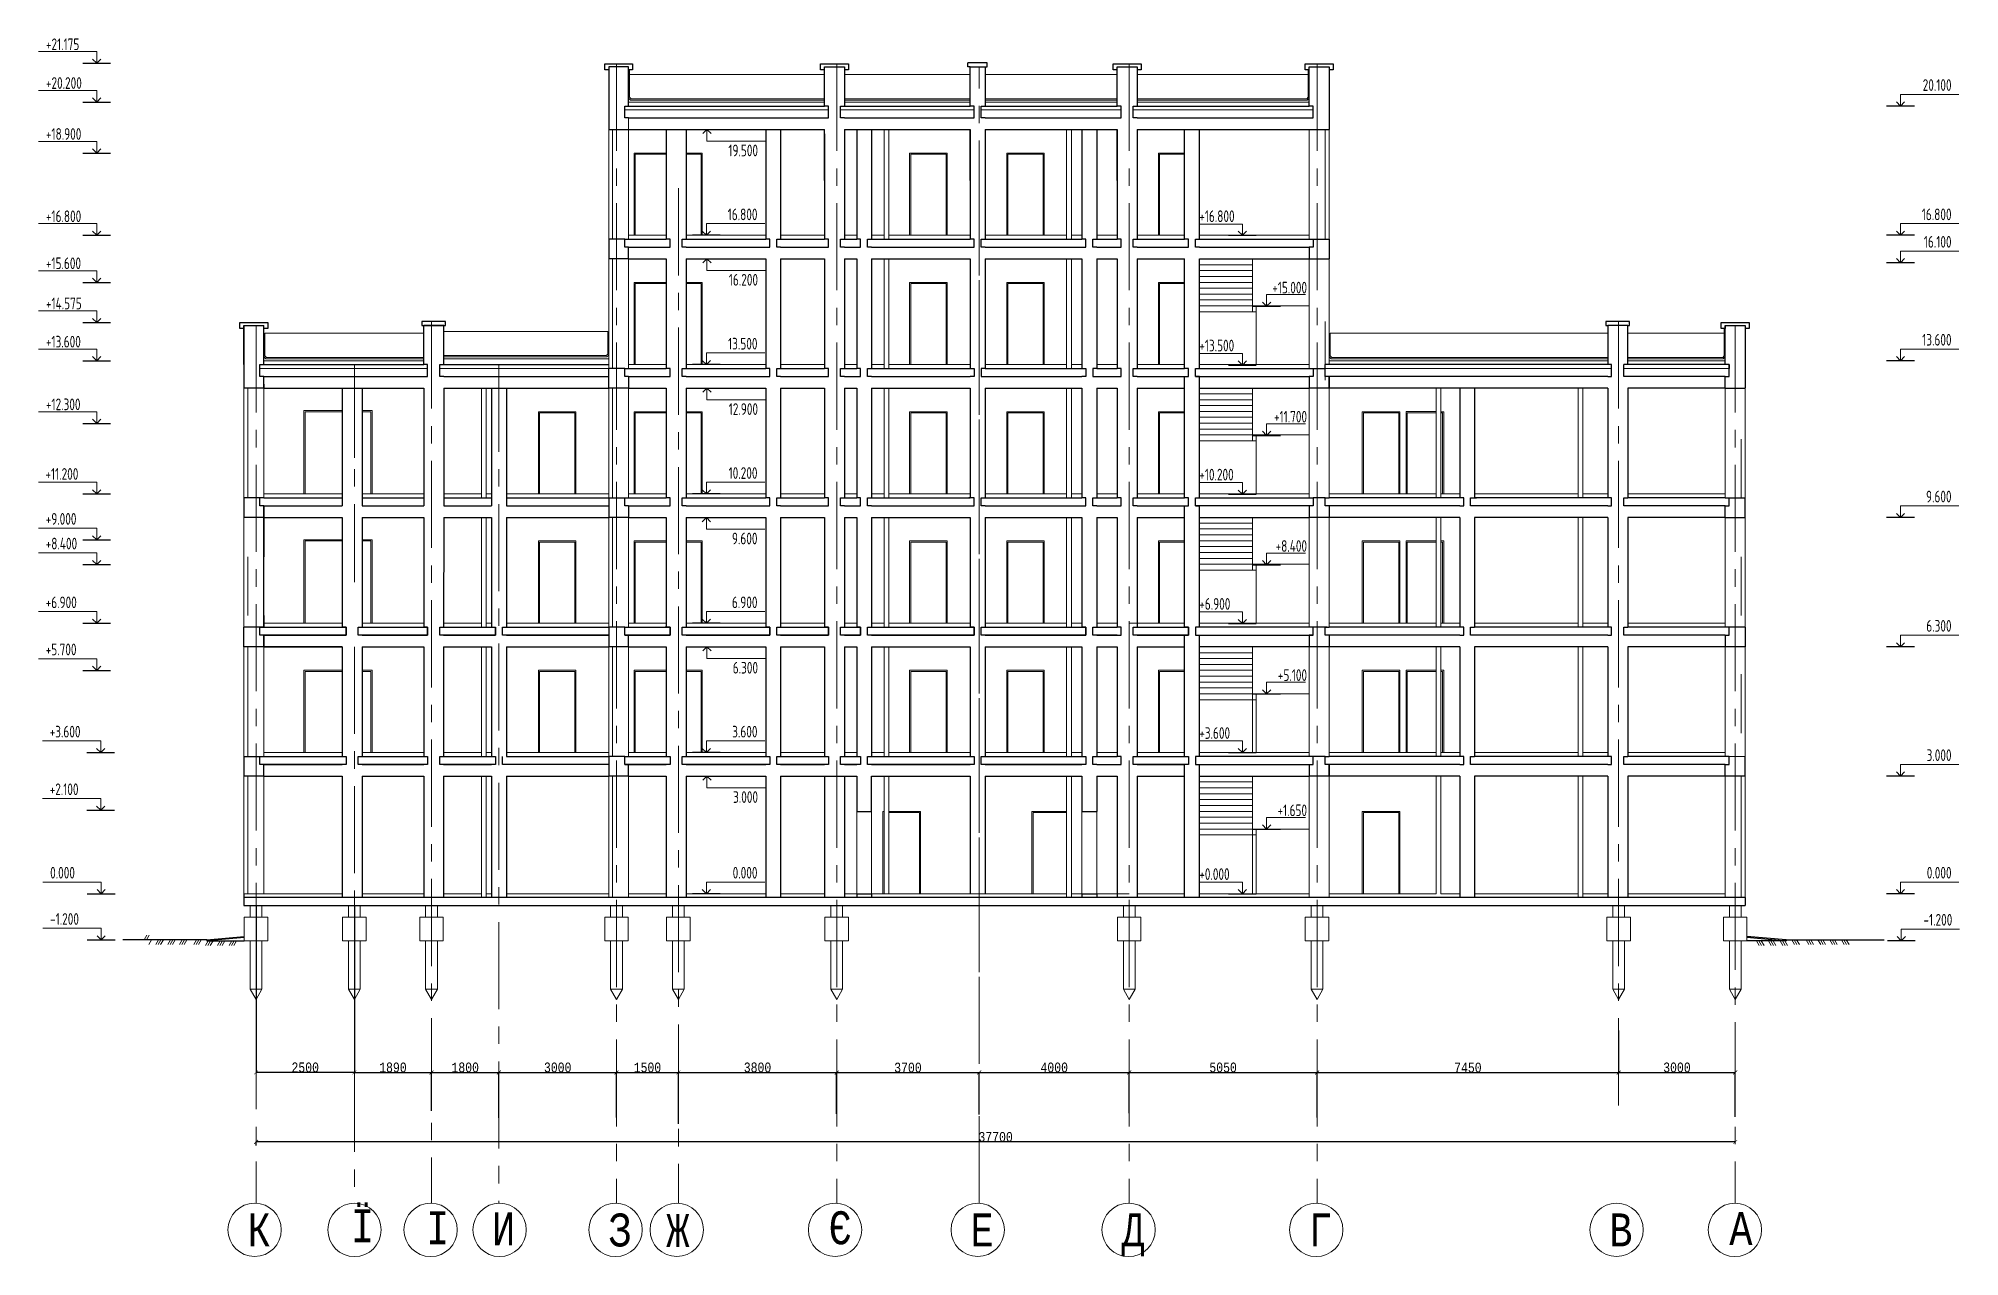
# Model space of a CAD drawing. Header units: millimetres. Extents: x -689206 to 4969298, y -1019800 to 703299.
# Drawn here: x 442204 to 491246, y -865115 to -834031 of the extents above; entities that cross this region are included whole.
import ezdxf

# ---------------------------------------------------------------- set-up
doc = ezdxf.new("R2010")
doc.units = ezdxf.units.MM
doc.linetypes.add('осеваяX2', pattern=[101.6, 63.5, -12.7, 12.7, -12.7])
doc.layers.add('РАЗМЕРЫ', color=7, linetype='Continuous', lineweight=9)
for name, color, linetype in [('разрез1-1', 7, 'Continuous'), ('разрез2-2', 7, 'Continuous'), ('сетка', 104, 'Continuous')]:
    doc.layers.add(name, color=color, linetype=linetype)
doc.styles.add('Аннотативный', font='isocteur.ttf', dxfattribs={"width": 0.7, "height": 250})
doc.dimstyles.new('Аннотативный', dxfattribs={"dimscale": 0, "dimtxt": 250, "dimasz": 100, "dimexe": 1.25, "dimexo": 0.625, "dimtad": 1, "dimdec": 0, "dimtxsty": 'Аннотативный', "dimblk": 'ARCHTICK', "dimcen": 2.5, "dimadec": 0, "dimazin": 0, "dimtfac": 1, "dimtdec": 0, "dimtmove": 0, "dimatfit": 3, "dimfxl": 1, "dimarcsym": 0})

msp = doc.modelspace()

# ---------------------------------------------------------------- texts
at = {"layer": 'РАЗМЕРЫ', "lineweight": 5, "ltscale": 35, "char_height": 841.3, "width": 7009.377, "attachment_point": 1, "style": 'Аннотативный'}
for s, insert in [('К', (447540.1, -864015.6)), ('Ї', (450181.7, -863907.8)), ('І', (452102.9, -863960)), ('И', (453783.1, -863986.3)), ('З', (456752.9, -864016.1)), ('Ж', (458232.1, -864027.3)), ('Є', (462376.5, -863960.1)), ('Е', (465998.1, -864015.4)), ('Д', (469850.1, -864016.4)), ('Г', (474639, -864016.3)), ('В', (482306, -864014.5)), ('А', (485367.9, -863979))]:
    msp.add_mtext(s, dxfattribs=dict(at, insert=insert))
at = {"layer": 'разрез1-1', "lineweight": 30, "char_height": 297.819, "width": 1508.774, "style": 'Аннотативный'}
for s, insert, attachment_point in [('{\\fISOCPEUR|b0|i0|c204|p34;+21.175\\fISOCPEUR|b0|i0|c0|p34; }', (442395.9, -834031), 1), ('{\\fISOCPEUR|b0|i0|c204|p34;+20.200\\fISOCPEUR|b0|i0|c0|p34; }', (442395.9, -835020.1), 1), ('{\\fISOCPEUR|b0|i0|c204|p34;20.100\\fISOCPEUR|b0|i0|c0|p34; }', (491040.9, -835071.9), 3), ('{\\fISOCPEUR|b0|i0|c204|p34;+18.900\\fISOCPEUR|b0|i0|c0|p34; }', (442395.9, -836320.1), 1), ('{\\fISOCPEUR|b0|i0|c204|p34;19.500\\fISOCPEUR|b0|i0|c0|p34; }', (460573.6, -837038.8), 9), ('{\\fISOCPEUR|b0|i0|c204|p34;+16.800\\fISOCPEUR|b0|i0|c0|p34; }', (442395.9, -838420.1), 1), ('{\\fISOCPEUR|b0|i0|c204|p34;16.800\\fISOCPEUR|b0|i0|c0|p34; }', (460559.6, -838371.9), 3), ('{\\fISOCPEUR|b0|i0|c204|p34;16.800\\fISOCPEUR|b0|i0|c0|p34; }', (491040.9, -838371.9), 3), ('{\\fISOCPEUR|b0|i0|c204|p34;16.100\\fISOCPEUR|b0|i0|c0|p34; }', (491040.9, -839071.9), 3), ('{\\fISOCPEUR|b0|i0|c204|p34;+15.600\\fISOCPEUR|b0|i0|c0|p34; }', (442395.9, -839620.1), 1), ('{\\fISOCPEUR|b0|i0|c204|p34;16.200\\fISOCPEUR|b0|i0|c0|p34; }', (460573.6, -840338.8), 9), ('{\\fISOCPEUR|b0|i0|c204|p34;+14.575\\fISOCPEUR|b0|i0|c0|p34; }', (442395.9, -840645.1), 1), ('{\\fISOCPEUR|b0|i0|c204|p34;+13.600\\fISOCPEUR|b0|i0|c0|p34; }', (442395.9, -841620.1), 1), ('{\\fISOCPEUR|b0|i0|c204|p34;13.500\\fISOCPEUR|b0|i0|c0|p34; }', (460559.6, -841671.9), 3), ('{\\fISOCPEUR|b0|i0|c204|p34;13.600\\fISOCPEUR|b0|i0|c0|p34; }', (491040.9, -841571.9), 3), ('{\\fISOCPEUR|b0|i0|c204|p34;+12.300\\fISOCPEUR|b0|i0|c0|p34; }', (442395.9, -843220.1), 1), ('{\\fISOCPEUR|b0|i0|c204|p34;12.900\\fISOCPEUR|b0|i0|c0|p34; }', (460573.6, -843638.8), 9), ('{\\fISOCPEUR|b0|i0|c204|p34;10.200\\fISOCPEUR|b0|i0|c0|p34; }', (460559.6, -844971.9), 3), ('{\\fISOCPEUR|b0|i0|c204|p34;+11.200\\fISOCPEUR|b0|i0|c0|p34; }', (442384.2, -844995.4), 1), ('{\\fISOCPEUR|b0|i0|c204|p34;9.600\\fISOCPEUR|b0|i0|c0|p34; }', (491040.9, -845571.9), 3), ('{\\fISOCPEUR|b0|i0|c204|p34;+9.000\\fISOCPEUR|b0|i0|c0|p34; }', (442389.8, -846141.9), 1), ('{\\fISOCPEUR|b0|i0|c204|p34;+8.400\\fISOCPEUR|b0|i0|c0|p34; }', (442389.8, -846771.9), 1), ('{\\fISOCPEUR|b0|i0|c204|p34;9.600\\fISOCPEUR|b0|i0|c0|p34; }', (460559.6, -846941), 9), ('{\\fISOCPEUR|b0|i0|c204|p34;+6.900\\fISOCPEUR|b0|i0|c0|p34; }', (442389.8, -848271.9), 1), ('{\\fISOCPEUR|b0|i0|c204|p34;6.900\\fISOCPEUR|b0|i0|c0|p34; }', (460559.6, -848271.9), 3), ('{\\fISOCPEUR|b0|i0|c204|p34;6.300\\fISOCPEUR|b0|i0|c0|p34; }', (491040.9, -848871.9), 3), ('{\\fISOCPEUR|b0|i0|c204|p34;+5.700\\fISOCPEUR|b0|i0|c0|p34; }', (442389.8, -849474.1), 1), ('{\\fISOCPEUR|b0|i0|c204|p34;6.300\\fISOCPEUR|b0|i0|c0|p34; }', (460573.6, -850238.8), 9), ('{\\fISOCPEUR|b0|i0|c204|p34;+3.600\\fISOCPEUR|b0|i0|c0|p34; }', (442491.7, -851571.5), 1), ('{\\fISOCPEUR|b0|i0|c204|p34;3.600\\fISOCPEUR|b0|i0|c0|p34; }', (460559.6, -851571.9), 3), ('{\\fISOCPEUR|b0|i0|c204|p34;3.000\\fISOCPEUR|b0|i0|c0|p34; }', (491040.9, -852171.9), 3), ('{\\fISOCPEUR|b0|i0|c204|p34;+2.100\\fISOCPEUR|b0|i0|c0|p34; }', (442491.7, -853041.9), 1), ('{\\fISOCPEUR|b0|i0|c204|p34;3.000\\fISOCPEUR|b0|i0|c0|p34; }', (460573.6, -853538.8), 9), ('{\\fISOCPEUR|b0|i0|c204|p34;0.000\\fISOCPEUR|b0|i0|c0|p34; }', (442503.3, -855171.9), 1), ('{\\fISOCPEUR|b0|i0|c204|p34;0.000\\fISOCPEUR|b0|i0|c0|p34; }', (460559.6, -855171.9), 3), ('{\\fISOCPEUR|b0|i0|c204|p34;0.000\\fISOCPEUR|b0|i0|c0|p34; }', (491040.9, -855171.9), 3), ('{\\fISOCPEUR|b0|i0|c204|p34;-1.200\\fISOCPEUR|b0|i0|c0|p34; }', (442503.3, -856351.9), 1), ('{\\fISOCPEUR|b0|i0|c204|p34;-1.200\\fISOCPEUR|b0|i0|c0|p34; }', (491060.4, -856372.7), 3)]:
    msp.add_mtext(s, dxfattribs=dict(at, insert=insert, attachment_point=attachment_point))
at = {"layer": 'разрез2-2', "lineweight": 30, "char_height": 297.819, "width": 1508.774, "style": 'Аннотативный'}
for s, insert, attachment_point in [('{\\fISOCPEUR|b0|i0|c204|p34;+16.800\\fISOCPEUR|b0|i0|c0|p34; }', (471837.5, -838418.6), 1), ('{\\fISOCPEUR|b0|i0|c204|p34;+15.000\\fISOCPEUR|b0|i0|c0|p34; }', (474588.6, -840240.7), 3), ('{\\fISOCPEUR|b0|i0|c204|p34;+13.500\\fISOCPEUR|b0|i0|c0|p34; }', (471837.5, -841718.6), 1), ('{\\fISOCPEUR|b0|i0|c204|p34;+11.700\\fISOCPEUR|b0|i0|c0|p34; }', (474588.6, -843534.3), 3), ('{\\fISOCPEUR|b0|i0|c204|p34;+10.200\\fISOCPEUR|b0|i0|c0|p34; }', (471837.5, -845012.2), 1), ('{\\fISOCPEUR|b0|i0|c204|p34;+8.400\\fISOCPEUR|b0|i0|c0|p34; }', (474588.6, -846834.3), 3), ('{\\fISOCPEUR|b0|i0|c204|p34;+6.900\\fISOCPEUR|b0|i0|c0|p34; }', (471837.5, -848312.2), 1), ('{\\fISOCPEUR|b0|i0|c204|p34;+5.100\\fISOCPEUR|b0|i0|c0|p34; }', (474588.6, -850129.2), 3), ('{\\fISOCPEUR|b0|i0|c204|p34;+3.600\\fISOCPEUR|b0|i0|c0|p34; }', (471837.5, -851607.2), 1), ('{\\fISOCPEUR|b0|i0|c204|p34;+1.650\\fISOCPEUR|b0|i0|c0|p34; }', (474588.6, -853579.2), 3), ('{\\fISOCPEUR|b0|i0|c204|p34;+0.000\\fISOCPEUR|b0|i0|c0|p34; }', (471837.5, -855207.2), 1)]:
    msp.add_mtext(s, dxfattribs=dict(at, insert=insert, attachment_point=attachment_point))

# ---------------------------------------------------------------- blocks, each defined once
blk = doc.blocks.new('_ArchTick')
at = {"color": 0, "linetype": 'ByBlock', "const_width": 0.15}
blk.add_lwpolyline([(-0.5, -0.5), (0.5, 0.5)], dxfattribs=at)
blk = doc.blocks.new('*D4437')
at = {"layer": 'Defpoints', "color": 0, "lineweight": 5, "ltscale": 35, "transparency": 16777216}
for p in [(447760, -856155), (450270, -856155), (447760, -860416)]:
    blk.add_point(p, dxfattribs=at)
at = {"layer": 'РАЗМЕРЫ', "color": 0, "lineweight": -2, "ltscale": 35, "transparency": 16777216}
for p, q in [((447760, -856156), (447760, -860417)), ((450270, -856156), (450270, -860417)), ((450270, -860416), (447760, -860416))]:
    blk.add_line(p, q, dxfattribs=at)
at = {"layer": 'РАЗМЕРЫ', "color": 0, "lineweight": -2, "ltscale": 35, "transparency": 16777216, "xscale": 100, "yscale": 100, "zscale": 100, "rotation": 180}
blk.add_blockref('_ArchTick', (447760, -860416), dxfattribs=at)
at = {"layer": 'РАЗМЕРЫ', "color": 0, "lineweight": -2, "ltscale": 35, "transparency": 16777216, "xscale": 100, "yscale": 100, "zscale": 100}
blk.add_blockref('_ArchTick', (450270, -860416), dxfattribs=at)
at = {"layer": 'РАЗМЕРЫ', "color": 0, "lineweight": 5, "ltscale": 35, "transparency": 16777216, "insert": (449015, -860290), "char_height": 250, "width": 665, "attachment_point": 5, "style": 'Аннотативный'}
blk.add_mtext('2500', dxfattribs=at)
blk = doc.blocks.new('*D4438')
at = {"layer": 'Defpoints', "color": 0, "lineweight": 5, "ltscale": 35, "transparency": 16777216}
for p in [(450270, -860417), (452239, -860417), (452239, -861399)]:
    blk.add_point(p, dxfattribs=at)
at = {"layer": 'РАЗМЕРЫ', "color": 0, "lineweight": -2, "ltscale": 35, "transparency": 16777216}
for p, q in [((450270, -860416), (450270, -860416)), ((450270, -860417), (452239, -860417)), ((452239, -861398), (452239, -860416))]:
    blk.add_line(p, q, dxfattribs=at)
at = {"layer": 'РАЗМЕРЫ', "color": 0, "lineweight": -2, "ltscale": 35, "transparency": 16777216, "xscale": 100, "yscale": 100, "zscale": 100, "rotation": 180}
blk.add_blockref('_ArchTick', (450270, -860417), dxfattribs=at)
at = {"layer": 'РАЗМЕРЫ', "color": 0, "lineweight": -2, "ltscale": 35, "transparency": 16777216, "xscale": 100, "yscale": 100, "zscale": 100}
blk.add_blockref('_ArchTick', (452239, -860417), dxfattribs=at)
at = {"layer": 'РАЗМЕРЫ', "color": 0, "lineweight": 5, "ltscale": 35, "transparency": 16777216, "insert": (451254, -860291), "char_height": 250, "attachment_point": 5, "style": 'Аннотативный'}
blk.add_mtext('1890', dxfattribs=at)
blk = doc.blocks.new('*D4439')
at = {"layer": 'Defpoints', "color": 0, "lineweight": 5, "ltscale": 35, "transparency": 16777216}
for p in [(452239, -860417), (453960, -860417), (453960, -861576)]:
    blk.add_point(p, dxfattribs=at)
at = {"layer": 'РАЗМЕРЫ', "color": 0, "lineweight": -2, "ltscale": 35, "transparency": 16777216}
for p, q in [((452239, -860416), (452239, -860416)), ((452239, -860417), (453960, -860417)), ((453960, -861575), (453960, -860416))]:
    blk.add_line(p, q, dxfattribs=at)
at = {"layer": 'РАЗМЕРЫ', "color": 0, "lineweight": -2, "ltscale": 35, "transparency": 16777216, "xscale": 100, "yscale": 100, "zscale": 100, "rotation": 180}
blk.add_blockref('_ArchTick', (452239, -860417), dxfattribs=at)
at = {"layer": 'РАЗМЕРЫ', "color": 0, "lineweight": -2, "ltscale": 35, "transparency": 16777216, "xscale": 100, "yscale": 100, "zscale": 100}
blk.add_blockref('_ArchTick', (453960, -860417), dxfattribs=at)
at = {"layer": 'РАЗМЕРЫ', "color": 0, "lineweight": 5, "ltscale": 35, "transparency": 16777216, "insert": (453099, -860291), "char_height": 250, "attachment_point": 5, "style": 'Аннотативный'}
blk.add_mtext('1800', dxfattribs=at)
blk = doc.blocks.new('*D4440')
at = {"layer": 'Defpoints', "color": 0, "lineweight": 5, "ltscale": 35, "transparency": 16777216}
for p in [(453960, -860417), (456961, -860417), (456961, -861563)]:
    blk.add_point(p, dxfattribs=at)
at = {"layer": 'РАЗМЕРЫ', "color": 0, "lineweight": -2, "ltscale": 35, "transparency": 16777216}
for p, q in [((453960, -860416), (453960, -860416)), ((453960, -860417), (456961, -860417)), ((456961, -861563), (456961, -860416))]:
    blk.add_line(p, q, dxfattribs=at)
at = {"layer": 'РАЗМЕРЫ', "color": 0, "lineweight": -2, "ltscale": 35, "transparency": 16777216, "xscale": 100, "yscale": 100, "zscale": 100, "rotation": 180}
blk.add_blockref('_ArchTick', (453960, -860417), dxfattribs=at)
at = {"layer": 'РАЗМЕРЫ', "color": 0, "lineweight": -2, "ltscale": 35, "transparency": 16777216, "xscale": 100, "yscale": 100, "zscale": 100}
blk.add_blockref('_ArchTick', (456961, -860417), dxfattribs=at)
at = {"layer": 'РАЗМЕРЫ', "color": 0, "lineweight": 5, "ltscale": 35, "transparency": 16777216, "insert": (455460, -860291), "char_height": 250, "attachment_point": 5, "style": 'Аннотативный'}
blk.add_mtext('3000', dxfattribs=at)
blk = doc.blocks.new('*D4441')
at = {"layer": 'Defpoints', "color": 0, "lineweight": 5, "ltscale": 35, "transparency": 16777216}
for p in [(456961, -860417), (458541, -860417), (458541, -861732)]:
    blk.add_point(p, dxfattribs=at)
at = {"layer": 'РАЗМЕРЫ', "color": 0, "lineweight": -2, "ltscale": 35, "transparency": 16777216}
for p, q in [((456961, -860416), (456961, -860416)), ((456961, -860417), (458541, -860417)), ((458541, -861731), (458541, -860416))]:
    blk.add_line(p, q, dxfattribs=at)
at = {"layer": 'РАЗМЕРЫ', "color": 0, "lineweight": -2, "ltscale": 35, "transparency": 16777216, "xscale": 100, "yscale": 100, "zscale": 100, "rotation": 180}
blk.add_blockref('_ArchTick', (456961, -860417), dxfattribs=at)
at = {"layer": 'РАЗМЕРЫ', "color": 0, "lineweight": -2, "ltscale": 35, "transparency": 16777216, "xscale": 100, "yscale": 100, "zscale": 100}
blk.add_blockref('_ArchTick', (458541, -860417), dxfattribs=at)
at = {"layer": 'РАЗМЕРЫ', "color": 0, "lineweight": 5, "ltscale": 35, "transparency": 16777216, "insert": (457751, -860291), "char_height": 250, "attachment_point": 5, "style": 'Аннотативный'}
blk.add_mtext('1500', dxfattribs=at)
blk = doc.blocks.new('*D4442')
at = {"layer": 'Defpoints', "color": 0, "lineweight": 5, "ltscale": 35, "transparency": 16777216}
for p in [(458541, -860417), (462581, -860417), (462581, -861475)]:
    blk.add_point(p, dxfattribs=at)
at = {"layer": 'РАЗМЕРЫ', "color": 0, "lineweight": -2, "ltscale": 35, "transparency": 16777216}
for p, q in [((458541, -860416), (458541, -860416)), ((458541, -860417), (462581, -860417)), ((462581, -861474), (462581, -860416))]:
    blk.add_line(p, q, dxfattribs=at)
at = {"layer": 'РАЗМЕРЫ', "color": 0, "lineweight": -2, "ltscale": 35, "transparency": 16777216, "xscale": 100, "yscale": 100, "zscale": 100, "rotation": 180}
blk.add_blockref('_ArchTick', (458541, -860417), dxfattribs=at)
at = {"layer": 'РАЗМЕРЫ', "color": 0, "lineweight": -2, "ltscale": 35, "transparency": 16777216, "xscale": 100, "yscale": 100, "zscale": 100}
blk.add_blockref('_ArchTick', (462581, -860417), dxfattribs=at)
at = {"layer": 'РАЗМЕРЫ', "color": 0, "lineweight": 5, "ltscale": 35, "transparency": 16777216, "insert": (460561, -860291), "char_height": 250, "attachment_point": 5, "style": 'Аннотативный'}
blk.add_mtext('3800', dxfattribs=at)
blk = doc.blocks.new('*D4443')
at = {"layer": 'Defpoints', "color": 0, "lineweight": 5, "ltscale": 35, "transparency": 16777216}
for p in [(462581, -860417), (466222, -860421), (466222, -861490)]:
    blk.add_point(p, dxfattribs=at)
at = {"layer": 'РАЗМЕРЫ', "color": 0, "lineweight": -2, "ltscale": 35, "transparency": 16777216}
for p, q in [((462581, -860418), (462581, -860422)), ((462581, -860421), (466222, -860421)), ((466222, -861489), (466222, -860420))]:
    blk.add_line(p, q, dxfattribs=at)
at = {"layer": 'РАЗМЕРЫ', "color": 0, "lineweight": -2, "ltscale": 35, "transparency": 16777216, "xscale": 100, "yscale": 100, "zscale": 100, "rotation": 180}
blk.add_blockref('_ArchTick', (462581, -860421), dxfattribs=at)
at = {"layer": 'РАЗМЕРЫ', "color": 0, "lineweight": -2, "ltscale": 35, "transparency": 16777216, "xscale": 100, "yscale": 100, "zscale": 100}
blk.add_blockref('_ArchTick', (466222, -860421), dxfattribs=at)
at = {"layer": 'РАЗМЕРЫ', "color": 0, "lineweight": 5, "ltscale": 35, "transparency": 16777216, "insert": (464401, -860295), "char_height": 250, "attachment_point": 5, "style": 'Аннотативный'}
blk.add_mtext('3700', dxfattribs=at)
blk = doc.blocks.new('*D4444')
at = {"layer": 'Defpoints', "color": 0, "lineweight": 5, "ltscale": 35, "transparency": 16777216}
for p in [(466222, -860417), (470049, -860417), (470049, -861456)]:
    blk.add_point(p, dxfattribs=at)
at = {"layer": 'РАЗМЕРЫ', "color": 0, "lineweight": -2, "ltscale": 35, "transparency": 16777216}
for p, q in [((466222, -860416), (466222, -860416)), ((466222, -860417), (470049, -860417)), ((470049, -861455), (470049, -860416))]:
    blk.add_line(p, q, dxfattribs=at)
at = {"layer": 'РАЗМЕРЫ', "color": 0, "lineweight": -2, "ltscale": 35, "transparency": 16777216, "xscale": 100, "yscale": 100, "zscale": 100, "rotation": 180}
blk.add_blockref('_ArchTick', (466222, -860417), dxfattribs=at)
at = {"layer": 'РАЗМЕРЫ', "color": 0, "lineweight": -2, "ltscale": 35, "transparency": 16777216, "xscale": 100, "yscale": 100, "zscale": 100}
blk.add_blockref('_ArchTick', (470049, -860417), dxfattribs=at)
at = {"layer": 'РАЗМЕРЫ', "color": 0, "lineweight": 5, "ltscale": 35, "transparency": 16777216, "insert": (468135, -860291), "char_height": 250, "attachment_point": 5, "style": 'Аннотативный'}
blk.add_mtext('4000', dxfattribs=at)
blk = doc.blocks.new('*D4445')
at = {"layer": 'Defpoints', "color": 0, "lineweight": 5, "ltscale": 35, "transparency": 16777216}
for p in [(470049, -860417), (474844, -860417), (474844, -861563)]:
    blk.add_point(p, dxfattribs=at)
at = {"layer": 'РАЗМЕРЫ', "color": 0, "lineweight": -2, "ltscale": 35, "transparency": 16777216}
for p, q in [((470049, -860416), (470049, -860416)), ((470049, -860417), (474844, -860417)), ((474844, -861563), (474844, -860416))]:
    blk.add_line(p, q, dxfattribs=at)
at = {"layer": 'РАЗМЕРЫ', "color": 0, "lineweight": -2, "ltscale": 35, "transparency": 16777216, "xscale": 100, "yscale": 100, "zscale": 100, "rotation": 180}
blk.add_blockref('_ArchTick', (470049, -860417), dxfattribs=at)
at = {"layer": 'РАЗМЕРЫ', "color": 0, "lineweight": -2, "ltscale": 35, "transparency": 16777216, "xscale": 100, "yscale": 100, "zscale": 100}
blk.add_blockref('_ArchTick', (474844, -860417), dxfattribs=at)
at = {"layer": 'РАЗМЕРЫ', "color": 0, "lineweight": 5, "ltscale": 35, "transparency": 16777216, "insert": (472446, -860291), "char_height": 250, "attachment_point": 5, "style": 'Аннотативный'}
blk.add_mtext('5050', dxfattribs=at)
blk = doc.blocks.new('*D4446')
at = {"layer": 'Defpoints', "color": 0, "lineweight": 5, "ltscale": 35, "transparency": 16777216}
for p in [(482543, -859343), (474844, -860417), (482543, -860421)]:
    blk.add_point(p, dxfattribs=at)
at = {"layer": 'РАЗМЕРЫ', "color": 0, "lineweight": -2, "ltscale": 35, "transparency": 16777216}
for p, q in [((482543, -859344), (482543, -860422)), ((474844, -860418), (474844, -860422)), ((474844, -860421), (482543, -860421))]:
    blk.add_line(p, q, dxfattribs=at)
at = {"layer": 'РАЗМЕРЫ', "color": 0, "lineweight": -2, "ltscale": 35, "transparency": 16777216, "xscale": 100, "yscale": 100, "zscale": 100, "rotation": 180}
blk.add_blockref('_ArchTick', (474844, -860421), dxfattribs=at)
at = {"layer": 'РАЗМЕРЫ', "color": 0, "lineweight": -2, "ltscale": 35, "transparency": 16777216, "xscale": 100, "yscale": 100, "zscale": 100}
blk.add_blockref('_ArchTick', (482543, -860421), dxfattribs=at)
at = {"layer": 'РАЗМЕРЫ', "color": 0, "lineweight": 5, "ltscale": 35, "transparency": 16777216, "insert": (478694, -860295), "char_height": 250, "attachment_point": 5, "style": 'Аннотативный'}
blk.add_mtext('7450', dxfattribs=at)
blk = doc.blocks.new('*D4447')
at = {"layer": 'Defpoints', "color": 0, "lineweight": 5, "ltscale": 35, "transparency": 16777216}
for p in [(482543, -860417), (485519, -860417), (485519, -861552)]:
    blk.add_point(p, dxfattribs=at)
at = {"layer": 'РАЗМЕРЫ', "color": 0, "lineweight": -2, "ltscale": 35, "transparency": 16777216}
for p, q in [((482543, -860416), (482543, -860416)), ((482543, -860417), (485519, -860417)), ((485519, -861552), (485519, -860416))]:
    blk.add_line(p, q, dxfattribs=at)
at = {"layer": 'РАЗМЕРЫ', "color": 0, "lineweight": -2, "ltscale": 35, "transparency": 16777216, "xscale": 100, "yscale": 100, "zscale": 100, "rotation": 180}
blk.add_blockref('_ArchTick', (482543, -860417), dxfattribs=at)
at = {"layer": 'РАЗМЕРЫ', "color": 0, "lineweight": -2, "ltscale": 35, "transparency": 16777216, "xscale": 100, "yscale": 100, "zscale": 100}
blk.add_blockref('_ArchTick', (485519, -860417), dxfattribs=at)
at = {"layer": 'РАЗМЕРЫ', "color": 0, "lineweight": 5, "ltscale": 35, "transparency": 16777216, "insert": (484031, -860291), "char_height": 250, "attachment_point": 5, "style": 'Аннотативный'}
blk.add_mtext('3000', dxfattribs=at)
blk = doc.blocks.new('*D4448')
at = {"layer": 'Defpoints', "color": 0, "lineweight": 5, "ltscale": 35, "transparency": 16777216}
for p in [(447760, -862190), (447760, -862280), (485519, -862190)]:
    blk.add_point(p, dxfattribs=at)
at = {"layer": 'РАЗМЕРЫ', "color": 0, "lineweight": -2, "ltscale": 35, "transparency": 16777216}
for p, q in [((447760, -862280), (447760, -862188)), ((485519, -862190), (447760, -862190)), ((485519, -862189), (485519, -862188))]:
    blk.add_line(p, q, dxfattribs=at)
at = {"layer": 'РАЗМЕРЫ', "color": 0, "lineweight": -2, "ltscale": 35, "transparency": 16777216, "xscale": 100, "yscale": 100, "zscale": 100, "rotation": 180}
blk.add_blockref('_ArchTick', (447760, -862190), dxfattribs=at)
at = {"layer": 'РАЗМЕРЫ', "color": 0, "lineweight": -2, "ltscale": 35, "transparency": 16777216, "xscale": 100, "yscale": 100, "zscale": 100}
blk.add_blockref('_ArchTick', (485519, -862190), dxfattribs=at)
at = {"layer": 'РАЗМЕРЫ', "color": 0, "lineweight": 5, "ltscale": 35, "transparency": 16777216, "insert": (466639, -862064), "char_height": 250, "attachment_point": 5, "style": 'Аннотативный'}
blk.add_mtext('37700', dxfattribs=at)

# ---------------------------------------------------------------- dimensions: what is measured, and where the dimension line sits
at = {"layer": 'РАЗМЕРЫ', "lineweight": 5, "ltscale": 35}
for base, p1, p2, text, picture, middle in [((447759.7, -860415.8), (450269.7, -856155.4), (447759.7, -856155.4), '2500', '*D4437', (449014.7, -860415.8)), ((482543.3, -860420.6), (474843.7, -860417.1), (482543.3, -859343.5), '7450', '*D4446', (478693.5, -860420.6)), ((466221.7, -860420.9), (462581.3, -860417.1), (466221.7, -861489.7), '3700', '*D4443', (464401.5, -860420.9))]:
    dim = msp.add_linear_dim(base=base, p1=p1, p2=p2, text=text, dimstyle='Аннотативный', dxfattribs=at)
    dim.commit()
    dim.dimension.update_dxf_attribs({"geometry": picture, "text_midpoint": middle, "dimtype": 160})
for base, p1, p2, text, picture, middle in [((452239.3, -860417.1), (450269.7, -860417.1), (452239.3, -861398.9), '1890', '*D4438', (451254.5, -860291.5)), ((453959.7, -860417.1), (452239.3, -860417.1), (453959.7, -861575.9), '1800', '*D4439', (453099.5, -860291.5)), ((456961.3, -860417.1), (453959.7, -860417.1), (456961.3, -861563.4), '3000', '*D4440', (455460.5, -860291.5)), ((458541.3, -860417.1), (456961.3, -860417.1), (458541.3, -861731.8), '1500', '*D4441', (457751.3, -860291.5)), ((462581.3, -860417.1), (458541.3, -860417.1), (462581.3, -861474.5), '3800', '*D4442', (460561.3, -860291.5)), ((470049.2, -860417.1), (466221.7, -860417.1), (470049.2, -861456.1), '4000', '*D4444', (468135.5, -860291.5)), ((474843.7, -860417.1), (470049.2, -860417.1), (474843.7, -861563.4), '5050', '*D4445', (472446.5, -860291.5)), ((485518.8, -860417.1), (482543.3, -860417.1), (485518.8, -861552.2), '3000', '*D4447', (484031, -860291.5)), ((447759.7, -862189.5), (485518.8, -862189.5), (447759.7, -862280.3), '37700', '*D4448', (466639.2, -862063.9))]:
    dim = msp.add_linear_dim(base=base, p1=p1, p2=p2, text=text, dimstyle='Аннотативный', dxfattribs=at)
    dim.commit()
    dim.dimension.update_dxf_attribs({"geometry": picture, "text_midpoint": middle})

# ---------------------------------------------------------------- linework, layer by layer
at = {"layer": 'РАЗМЕРЫ', "lineweight": 30, "ltscale": 35}
for p, q in [((456661.3, -834830.4), (456661.3, -834680.4)), ((456661.3, -834680.4), (457270.6, -834680.4)), ((457270.6, -834680.4), (457370.6, -834680.4)), ((457370.6, -834680.4), (457370.6, -834830.4)), ((462171.3, -834830.4), (462171.3, -834680.4)), ((462171.3, -834680.4), (462780.6, -834680.4)), ((462780.6, -834680.4), (462880.6, -834680.4)), ((462880.6, -834680.4), (462880.6, -834830.4)), ((465927.9, -834755.4), (465927.9, -834655.4)), ((469641.3, -834830.4), (469641.3, -834680.4)), ((469641.3, -834680.4), (470250.6, -834680.4)), ((470250.6, -834680.4), (470350.6, -834680.4)), ((470350.6, -834680.4), (470350.6, -834830.4)), ((474543.7, -834830.4), (474543.7, -834680.4)), ((474543.7, -834680.4), (475153.1, -834680.4)), ((475153.1, -834680.4), (475253.1, -834680.4)), ((475253.1, -834680.4), (475253.1, -834830.4)), ((456661.3, -834830.4), (456661.3, -834753.5)), ((456761.3, -834830.4), (456661.3, -834830.4)), ((456761.3, -834755.4), (456761.3, -836355.4)), ((457271.3, -834755.4), (456761.3, -834755.4)), ((457271.3, -835755.4), (457271.3, -834755.4)), ((457370.6, -834830.4), (457271.3, -834830.4)), ((462171.3, -834830.4), (462171.3, -834753.5)), ((462271.3, -834830.4), (462171.3, -834830.4)), ((462271.3, -834755.4), (462781.3, -834755.4)), ((462271.3, -835755.4), (462271.3, -834755.4)), ((462781.3, -834755.4), (462781.3, -835755.4)), ((462880.6, -834830.4), (462781.3, -834830.4)), ((465991.7, -834755.4), (465927.9, -834755.4)), ((465991.7, -834755.4), (466371.7, -834755.4)), ((469641.3, -834830.4), (469641.3, -834753.5)), ((469741.3, -834830.4), (469641.3, -834830.4)), ((469741.3, -834755.4), (470251.3, -834755.4)), ((469741.3, -835755.4), (469741.3, -834755.4)), ((470251.3, -834755.4), (470251.3, -835755.4)), ((470350.6, -834830.4), (470251.3, -834830.4)), ((474543.7, -834830.4), (474543.7, -834753.5)), ((474643.7, -834830.4), (474543.7, -834830.4)), ((474643.7, -834755.4), (475153.7, -834755.4)), ((474643.7, -835755.4), (474643.7, -834755.4)), ((475153.7, -834755.4), (475153.7, -836355.4)), ((475253.1, -834830.4), (475153.7, -834830.4)), ((474643.7, -835755.4), (474643.7, -835655.4)), ((457171.3, -836055.4), (457171.3, -835755.4)), ((457171.3, -835755.4), (457271.3, -835755.4)), ((457271.3, -836055.4), (457171.3, -836055.4)), ((457271.3, -835755.4), (462271.3, -835755.4)), ((457271.3, -836055.4), (462271.3, -836055.4)), ((462371.3, -835755.4), (462271.3, -835755.4)), ((462271.3, -836055.4), (462371.3, -836055.4)), ((462371.3, -836055.4), (462371.3, -835755.4)), ((462681.3, -836055.4), (462681.3, -835755.4)), ((462681.3, -835755.4), (462781.3, -835755.4)), ((462781.3, -836055.4), (462681.3, -836055.4)), ((462781.3, -835755.4), (465991.7, -835755.4)), ((462781.3, -836055.4), (465991.7, -836055.4)), ((466091.7, -835755.4), (465991.7, -835755.4)), ((465991.7, -836055.4), (466091.7, -836055.4)), ((466091.7, -836055.4), (466091.7, -835755.4)), ((466271.7, -836055.4), (466271.7, -835755.4)), ((466271.7, -835755.4), (466371.7, -835755.4)), ((466371.7, -836055.4), (466271.7, -836055.4)), ((466371.7, -835755.4), (469741.3, -835755.4)), ((466371.7, -836055.4), (469741.3, -836055.4)), ((469841.3, -835755.4), (469741.3, -835755.4)), ((469741.3, -836055.4), (469841.3, -836055.4)), ((469841.3, -836055.4), (469841.3, -835755.4)), ((470151.3, -836055.4), (470151.3, -835755.4)), ((470151.3, -835755.4), (470251.3, -835755.4)), ((470251.3, -836055.4), (470151.3, -836055.4)), ((470251.3, -835755.4), (474643.7, -835755.4)), ((470251.3, -836055.4), (474643.7, -836055.4)), ((474743.7, -835755.4), (474643.7, -835755.4)), ((474643.7, -836055.4), (474743.7, -836055.4)), ((474743.7, -836055.4), (474743.7, -835755.4)), ((456761.3, -836355.4), (458231.3, -836355.4)), ((458231.3, -836355.4), (458231.3, -839155.4)), ((458231.3, -836355.4), (462271.3, -836355.4)), ((458741.3, -836355.4), (458741.3, -839155.4)), ((460771.3, -836355.4), (460771.3, -839155.4)), ((461151.3, -836355.4), (461151.3, -839155.4)), ((462271.3, -837657.2), (462271.3, -836355.4)), ((462271.3, -836463.8), (462271.3, -839155.4)), ((462781.3, -836355.4), (462781.3, -837657.4)), ((462781.3, -836355.4), (465991.7, -836355.4)), ((462781.3, -836463.9), (462781.3, -839155.4)), ((463092.2, -836355.4), (463092.2, -839155.4)), ((463472.2, -836355.4), (463472.2, -839155.4)), ((465991.7, -836355.4), (465991.7, -839155.4)), ((466371.7, -836355.4), (466371.7, -839155.4)), ((466371.7, -836355.4), (469741.3, -836355.4)), ((468841.7, -836355.4), (468841.7, -839155.4)), ((469221.7, -836355.4), (469221.7, -839155.4)), ((469741.3, -836355.4), (469741.3, -839155.4)), ((469741.3, -837660), (469741.3, -836355.4)), ((470251.3, -836355.4), (470251.3, -839155.4)), ((470251.3, -836355.4), (470251.3, -837660.1)), ((470251.3, -836355.4), (475153.7, -836355.4)), ((471463.7, -839155.4), (471463.7, -836355.4)), ((471843.7, -839155.4), (471843.7, -836355.4)), ((456761.3, -839155.4), (456761.3, -839655.4)), ((457171.3, -839155.4), (456761.3, -839155.4)), ((457171.3, -839355.4), (457171.3, -839155.4)), ((457171.3, -839155.4), (457271.3, -839155.4)), ((457271.3, -839355.4), (457171.3, -839355.4)), ((457271.3, -839155.4), (458231.3, -839155.4)), ((457271.3, -839355.4), (458231.3, -839355.4)), ((457271.3, -839655.4), (457271.3, -839355.4)), ((458331.3, -839155.4), (458231.3, -839155.4)), ((458231.3, -839355.4), (458331.3, -839355.4)), ((458331.3, -839355.4), (458331.3, -839155.4)), ((458641.3, -839355.4), (458641.3, -839155.4)), ((458641.3, -839155.4), (458741.3, -839155.4)), ((458741.3, -839355.4), (458641.3, -839355.4)), ((458741.3, -839155.4), (460771.3, -839155.4)), ((458741.3, -839355.4), (460771.3, -839355.4)), ((460871.3, -839155.4), (460771.3, -839155.4)), ((460771.3, -839355.4), (460871.3, -839355.4)), ((460871.3, -839355.4), (460871.3, -839155.4)), ((461051.3, -839355.4), (461051.3, -839155.4)), ((461051.3, -839155.4), (461151.3, -839155.4)), ((461151.3, -839355.4), (461051.3, -839355.4)), ((461151.3, -839155.4), (462271.3, -839155.4)), ((461151.3, -839355.4), (462271.3, -839355.4)), ((462371.3, -839155.4), (462271.3, -839155.4)), ((462271.3, -839355.4), (462371.3, -839355.4)), ((462371.3, -839355.4), (462371.3, -839155.4)), ((462681.3, -839355.4), (462681.3, -839155.4)), ((462681.3, -839155.4), (462781.3, -839155.4)), ((462781.3, -839355.4), (462681.3, -839355.4)), ((462781.3, -839155.4), (463092.2, -839155.4)), ((462781.3, -839355.4), (463092.2, -839355.4)), ((463192.2, -839155.4), (463092.2, -839155.4)), ((463092.2, -839355.4), (463192.2, -839355.4)), ((463192.2, -839355.4), (463192.2, -839155.4)), ((463372.2, -839355.4), (463372.2, -839155.4)), ((463372.2, -839155.4), (463472.2, -839155.4)), ((463472.2, -839355.4), (463372.2, -839355.4)), ((463472.2, -839155.4), (465991.7, -839155.4)), ((463472.2, -839355.4), (465991.7, -839355.4)), ((466091.7, -839155.4), (465991.7, -839155.4)), ((465991.7, -839355.4), (466091.7, -839355.4)), ((466091.7, -839355.4), (466091.7, -839155.4)), ((466271.7, -839355.4), (466271.7, -839155.4)), ((466271.7, -839155.4), (466371.7, -839155.4)), ((466371.7, -839355.4), (466271.7, -839355.4)), ((466371.7, -839155.4), (468841.7, -839155.4)), ((466371.7, -839355.4), (468841.7, -839355.4)), ((468941.7, -839155.4), (468841.7, -839155.4)), ((468841.7, -839355.4), (468941.7, -839355.4)), ((468941.7, -839355.4), (468941.7, -839155.4)), ((469121.7, -839355.4), (469121.7, -839155.4)), ((469121.7, -839155.4), (469221.7, -839155.4)), ((469221.7, -839355.4), (469121.7, -839355.4)), ((469221.7, -839155.4), (469741.3, -839155.4)), ((469221.7, -839355.4), (469741.3, -839355.4)), ((469841.3, -839155.4), (469741.3, -839155.4)), ((469741.3, -839355.4), (469841.3, -839355.4)), ((469841.3, -839355.4), (469841.3, -839155.4)), ((470151.3, -839355.4), (470151.3, -839155.4)), ((470151.3, -839155.4), (470251.3, -839155.4)), ((470251.3, -839355.4), (470151.3, -839355.4)), ((470251.3, -839155.4), (471463.7, -839155.4)), ((470251.3, -839355.4), (471463.7, -839355.4)), ((471563.7, -839155.4), (471463.7, -839155.4)), ((471463.7, -839355.4), (471563.7, -839355.4)), ((471563.7, -839355.4), (471563.7, -839155.4)), ((471743.7, -839355.4), (471743.7, -839155.4)), ((471743.7, -839155.4), (471843.7, -839155.4)), ((471843.7, -839355.4), (471743.7, -839355.4)), ((471843.7, -839155.4), (474643.7, -839155.4)), ((471843.7, -839355.4), (474643.7, -839355.4)), ((474643.7, -839155.4), (474743.7, -839155.4)), ((474743.7, -839355.4), (474643.7, -839355.4)), ((474643.7, -839355.4), (474643.7, -839655.4)), ((474743.7, -839155.4), (474743.7, -839355.4)), ((474743.7, -839155.4), (475153.7, -839155.4)), ((475153.7, -839155.4), (475153.7, -839655.4)), ((457271.3, -839655.4), (456761.3, -839655.4)), ((457271.3, -839655.4), (458231.3, -839655.4)), ((458231.3, -839655.4), (458231.3, -840655.4)), ((458231.3, -839655.4), (458231.3, -842455.4)), ((458741.3, -839655.4), (458741.3, -840655.4)), ((458741.3, -839655.4), (458741.3, -842455.4)), ((458741.3, -839655.4), (460771.3, -839655.4)), ((460771.3, -839655.4), (460771.3, -840655.4)), ((460771.3, -839655.4), (460771.3, -842455.4)), ((461151.3, -839655.4), (461151.3, -840655.4)), ((461151.3, -839655.4), (461151.3, -842455.4)), ((461151.3, -839655.4), (462271.3, -839655.4)), ((462271.3, -839655.4), (462271.3, -840655.4)), ((462271.3, -839655.4), (462271.3, -842455.4)), ((462781.3, -839655.4), (462781.3, -840655.4)), ((462781.3, -839655.4), (462781.3, -842455.4)), ((462781.3, -839655.4), (463092.2, -839655.4)), ((463092.2, -839655.4), (463092.2, -840655.4)), ((463092.2, -839655.4), (463092.2, -842455.4)), ((463472.2, -839655.4), (463472.2, -840655.4)), ((463472.2, -839655.4), (463472.2, -842455.4)), ((463472.2, -839655.4), (465991.7, -839655.4)), ((465991.7, -839655.4), (465991.7, -840655.4)), ((465991.7, -839835.9), (465991.7, -842455.4)), ((466371.7, -839655.4), (466371.7, -840655.4)), ((466371.7, -839655.4), (466371.7, -842455.4)), ((466371.7, -839655.4), (468841.7, -839655.4)), ((468841.7, -839655.4), (468841.7, -840655.4)), ((468841.7, -839655.4), (468841.7, -842455.4)), ((469221.7, -839655.4), (469221.7, -840655.4)), ((469221.7, -839655.4), (469221.7, -842455.4)), ((469221.7, -839655.4), (469741.3, -839655.4)), ((469741.3, -839655.4), (469741.3, -840655.4)), ((469741.3, -839655.4), (469741.3, -842455.4)), ((470251.3, -839655.4), (470251.3, -840655.4)), ((470251.3, -839655.4), (470251.3, -842455.4)), ((470251.3, -839655.4), (471463.7, -839655.4)), ((471463.7, -842455.4), (471463.7, -839655.4)), ((471843.7, -839655.4), (474643.7, -839655.4)), ((471843.7, -842455.4), (471843.7, -839655.4)), ((474643.7, -839655.4), (475153.7, -839655.4)), ((471463.7, -840855.4), (471463.7, -840555.4)), ((447349.7, -841430.4), (447349.7, -841280.4)), ((447349.7, -841280.4), (447959, -841280.4)), ((447349.7, -841430.4), (447349.7, -841353.5)), ((447449.7, -841430.4), (447349.7, -841430.4)), ((447451.7, -841355.4), (447451.7, -842955.4)), ((447451.7, -842355.4), (447451.7, -841355.4)), ((447451.7, -841355.4), (447959.7, -841355.4)), ((447959, -841280.4), (448059, -841280.4)), ((447959.7, -842355.4), (447959.7, -841355.4)), ((448059, -841430.4), (447959.7, -841430.4)), ((448059, -841280.4), (448059, -841430.4)), ((452549.3, -841355.4), (452039.3, -841355.4)), ((452039.3, -841355.4), (452549.3, -841355.4)), ((452039.3, -842355.4), (452039.3, -841355.4)), ((452549.3, -842355.4), (452549.3, -841355.4)), ((482263.8, -841355.4), (482263.8, -842355.4)), ((482773.8, -841355.4), (482263.8, -841355.4)), ((485163.8, -841430.4), (485163.8, -841280.4)), ((485163.8, -841280.4), (485773.1, -841280.4)), ((485163.8, -841430.4), (485163.8, -841353.5)), ((485263.8, -841430.4), (485163.8, -841430.4)), ((485263.8, -842355.4), (485263.8, -841355.4)), ((485263.8, -841355.4), (485773.8, -841355.4)), ((485263.8, -841355.4), (485263.8, -841430.4)), ((485773.1, -841280.4), (485873.1, -841280.4)), ((485773.8, -841355.4), (485773.8, -842945)), ((485873.1, -841430.4), (485773.8, -841430.4)), ((485873.1, -841280.4), (485873.1, -841430.4)), ((447859.7, -842655.4), (447859.7, -842355.4)), ((447859.7, -842355.4), (447959.7, -842355.4)), ((447959.7, -842355.4), (447959.7, -842255.4)), ((447959.7, -842355.4), (452039.3, -842355.4)), ((452139.3, -842355.4), (452039.3, -842355.4)), ((452139.3, -842655.4), (452139.3, -842355.4)), ((452449.3, -842655.4), (452449.3, -842355.4)), ((452449.3, -842355.4), (452549.3, -842355.4)), ((452549.3, -842355.4), (456761.3, -842355.4)), ((457171.3, -842455.4), (456761.3, -842455.4)), ((456761.3, -842955.4), (456761.3, -842455.4)), ((457171.3, -842655.4), (457171.3, -842455.4)), ((457171.3, -842455.4), (457271.3, -842455.4)), ((457271.3, -842455.4), (458231.3, -842455.4)), ((458331.3, -842455.4), (458231.3, -842455.4)), ((458331.3, -842655.4), (458331.3, -842455.4)), ((458641.3, -842655.4), (458641.3, -842455.4)), ((458641.3, -842455.4), (458741.3, -842455.4)), ((458741.3, -842455.4), (460771.3, -842455.4)), ((460871.3, -842455.4), (460771.3, -842455.4)), ((460871.3, -842655.4), (460871.3, -842455.4)), ((461051.3, -842655.4), (461051.3, -842455.4)), ((461051.3, -842455.4), (461151.3, -842455.4)), ((461151.3, -842455.4), (462271.3, -842455.4)), ((462371.3, -842455.4), (462271.3, -842455.4)), ((462371.3, -842655.4), (462371.3, -842455.4)), ((462681.3, -842655.4), (462681.3, -842455.4)), ((462681.3, -842455.4), (462781.3, -842455.4)), ((462781.3, -842455.4), (463092.2, -842455.4)), ((463192.2, -842455.4), (463092.2, -842455.4)), ((463192.2, -842655.4), (463192.2, -842455.4)), ((463372.2, -842655.4), (463372.2, -842455.4)), ((463372.2, -842455.4), (463472.2, -842455.4)), ((463472.2, -842455.4), (465991.7, -842455.4)), ((465991.7, -842455.4), (466091.7, -842455.4)), ((466091.7, -842455.4), (466091.7, -842655.4)), ((466371.7, -842455.4), (466271.7, -842455.4)), ((466271.7, -842455.4), (466271.7, -842655.4)), ((466371.7, -842455.4), (468841.7, -842455.4)), ((468841.7, -842455.4), (468941.7, -842455.4)), ((468941.7, -842455.4), (468941.7, -842655.4)), ((469221.7, -842455.4), (469121.7, -842455.4)), ((469121.7, -842455.4), (469121.7, -842655.4)), ((469221.7, -842455.4), (469741.3, -842455.4)), ((469841.3, -842455.4), (469741.3, -842455.4)), ((469841.3, -842655.4), (469841.3, -842455.4)), ((470151.3, -842655.4), (470151.3, -842455.4)), ((470151.3, -842455.4), (470251.3, -842455.4)), ((470251.3, -842455.4), (471463.7, -842455.4)), ((471563.7, -842455.4), (471463.7, -842455.4)), ((471563.7, -842655.4), (471563.7, -842455.4)), ((471743.7, -842655.4), (471743.7, -842455.4)), ((471743.7, -842455.4), (471843.7, -842455.4)), ((471843.7, -842455.4), (474643.7, -842455.4)), ((474643.7, -842455.4), (474743.7, -842455.4)), ((474743.7, -842455.4), (474743.7, -842655.4)), ((474743.7, -842455.4), (475053.7, -842455.4)), ((482363.8, -842355.4), (475053.7, -842355.4)), ((475053.7, -842655.4), (475053.7, -842355.4)), ((482363.8, -842655.4), (482363.8, -842355.4)), ((485363.8, -842355.4), (482673.8, -842355.4)), ((482673.8, -842655.4), (482673.8, -842355.4)), ((485263.8, -842355.4), (485263.8, -842255.4)), ((485363.8, -842455.4), (485363.8, -842355.4)), ((485363.8, -842355.4), (485363.8, -842455.4)), ((485363.8, -842655.4), (485363.8, -842455.4)), ((447959.7, -842955.4), (447451.7, -842955.4)), ((447959.7, -842655.4), (447859.7, -842655.4)), ((447959.7, -842955.4), (447959.7, -842655.4)), ((447959.7, -842955.4), (447959.7, -842655.4)), ((447959.7, -842655.4), (452039.3, -842655.4)), ((447959.7, -842855.4), (447959.7, -842955.4)), ((447959.7, -842955.4), (452039.3, -842955.4)), ((449959.7, -842955.4), (449959.7, -845955.4)), ((450469.7, -842955.4), (450469.7, -845955.4)), ((452039.3, -842655.4), (452139.3, -842655.4)), ((452039.3, -842955.4), (452039.3, -845955.4)), ((452549.3, -842655.4), (452449.3, -842655.4)), ((452549.1, -842955.4), (452549.1, -845955.4)), ((452549.1, -842955.4), (456761.3, -842955.4)), ((452549.3, -842655.4), (456761.3, -842655.4)), ((453769.7, -842955.4), (453769.7, -845955.4)), ((454149.7, -842955.4), (454149.7, -845955.4)), ((457271.3, -842955.4), (456761.3, -842955.4)), ((457271.3, -842655.4), (457171.3, -842655.4)), ((457271.3, -842655.4), (458231.3, -842655.4)), ((457271.3, -842655.4), (457271.3, -842955.4)), ((457271.3, -842955.4), (458231.3, -842955.4)), ((458231.3, -842655.4), (458331.3, -842655.4)), ((458231.3, -842955.4), (458231.3, -845755.4)), ((458741.3, -842655.4), (458641.3, -842655.4)), ((458741.3, -842655.4), (460771.3, -842655.4)), ((458741.3, -842955.4), (458741.3, -845755.4)), ((458741.3, -842955.4), (460770.6, -842955.4)), ((460770.6, -842955.4), (460771.2, -845755.4)), ((460771.3, -842655.4), (460871.3, -842655.4)), ((461151.3, -842655.4), (461051.3, -842655.4)), ((461151.3, -842655.4), (462271.3, -842655.4)), ((461151.3, -842955.4), (461151.3, -843655.4)), ((461151.3, -842955.4), (461151.3, -845755.4)), ((461151.3, -842955.4), (462271.3, -842955.4)), ((462271.3, -842655.4), (462371.3, -842655.4)), ((462271.3, -842955.4), (462271.3, -845755.4)), ((462781.3, -842655.4), (462681.3, -842655.4)), ((462781.3, -842655.4), (463092.2, -842655.4)), ((462781.3, -842955.4), (462781.3, -845755.4)), ((462781.3, -842955.4), (463092.2, -842955.4)), ((463092.2, -842655.4), (463192.2, -842655.4)), ((463092.2, -842955.4), (463092.2, -845755.4)), ((463472.2, -842655.4), (463372.2, -842655.4)), ((463472.2, -842655.4), (465991.7, -842655.4)), ((463472.2, -842955.4), (463472.2, -845755.4)), ((463472.2, -842955.4), (465991.7, -842955.4)), ((466091.7, -842655.4), (465991.7, -842655.4)), ((465991.7, -842955.4), (465991.7, -845755.4)), ((466271.7, -842655.4), (466371.7, -842655.4)), ((466371.7, -842655.4), (468841.7, -842655.4)), ((466371.7, -842955.4), (466371.7, -845755.4)), ((466371.7, -842955.4), (468841.7, -842955.4)), ((468941.7, -842655.4), (468841.7, -842655.4)), ((468841.7, -842955.4), (468841.7, -845755.4)), ((469121.7, -842655.4), (469741.3, -842655.4)), ((469221.7, -842955.4), (469221.7, -845755.4)), ((469221.7, -842955.4), (469741.3, -842955.4)), ((469741.3, -842655.4), (469841.3, -842655.4)), ((469741.3, -842955.4), (469741.3, -845755.4)), ((470251.3, -842655.4), (470151.3, -842655.4)), ((470251.3, -842655.4), (471463.7, -842655.4)), ((470251.3, -842955.4), (470251.3, -845755.4)), ((470251.3, -842955.4), (471463.7, -842955.4)), ((471463.7, -842655.4), (471563.7, -842655.4)), ((471463.7, -845755.4), (471463.7, -842655.4)), ((471743.7, -842655.4), (474643.7, -842655.4)), ((471843.7, -842655.4), (471743.7, -842655.4)), ((471843.7, -845755.4), (471843.7, -842655.4)), ((471843.7, -842955.4), (474643.7, -842955.4)), ((474643.7, -842655.4), (474643.7, -842955.4)), ((474743.7, -842655.4), (474643.7, -842655.4)), ((475153.7, -842955.4), (474643.7, -842955.4)), ((475153.7, -842655.4), (475053.7, -842655.4)), ((475153.7, -842655.4), (475153.7, -842955.4)), ((475153.7, -842955.4), (475153.7, -842655.4)), ((482263.8, -842655.4), (475153.7, -842655.4)), ((475153.7, -842755.4), (475153.7, -842955.4)), ((482263.8, -842955.4), (475153.7, -842955.4)), ((478491.5, -842955.4), (478491.5, -845755.4)), ((478865.2, -842955.4), (478865.2, -845755.4)), ((482263.8, -842655.4), (482363.8, -842655.4)), ((482263.8, -842955.4), (482263.8, -845755.4)), ((482773.8, -842655.4), (482673.8, -842655.4)), ((485263.8, -842655.4), (482773.8, -842655.4)), ((482773.8, -842955.4), (482773.8, -845755.4)), ((485263.8, -842955.4), (482773.8, -842955.4)), ((485263.8, -842955.4), (485263.8, -842655.4)), ((485263.8, -842655.4), (485363.8, -842655.4)), ((485263.8, -842955.4), (485773.8, -842955.4)), ((458231.3, -843055.4), (458231.3, -843655.4)), ((458741.3, -843055.4), (458741.3, -843655.4)), ((460771.3, -843055.4), (460771.3, -843655.4)), ((462271.3, -843055.4), (462271.3, -843655.4)), ((462781.3, -843055.4), (462781.3, -843655.4)), ((463092.2, -843055.4), (463092.2, -843655.4)), ((463472.2, -843055.4), (463472.2, -843655.4)), ((465991.7, -843055.4), (465991.7, -843655.4)), ((466371.7, -843055.4), (466371.7, -843655.4)), ((468841.7, -843055.4), (468841.7, -843655.4)), ((469221.7, -843055.4), (469221.7, -843655.4)), ((469741.3, -843055.4), (469741.3, -843655.4)), ((470251.3, -843055.4), (470251.3, -843655.4)), ((449959.7, -843855.4), (449959.7, -844395.4)), ((471463.7, -843855.4), (471463.7, -843555.4)), ((447451.7, -845755.4), (447451.7, -846255.4)), ((447859.7, -845755.4), (447451.7, -845755.4)), ((447859.7, -845955.4), (447859.7, -845755.4)), ((447959.7, -845755.4), (447859.7, -845755.4)), ((447959.7, -845955.4), (447859.7, -845955.4)), ((447959.7, -845955.4), (447959.7, -847255.4)), ((447959.7, -846255.4), (447959.7, -845955.4)), ((447959.7, -845955.4), (449959.7, -845955.4)), ((450469.7, -845955.4), (452039.3, -845955.4)), ((452549.1, -845955.4), (453769.7, -845955.4)), ((454149.7, -845955.4), (456761.3, -845955.4)), ((456761.3, -845755.4), (456761.3, -846255.4)), ((456761.3, -845755.4), (457271.3, -845755.4)), ((457171.3, -845955.4), (457171.3, -845755.4)), ((457271.3, -845955.4), (457171.3, -845955.4)), ((457271.3, -845755.4), (458231.3, -845755.4)), ((457271.3, -845955.4), (458231.3, -845955.4)), ((457271.3, -845955.4), (457271.3, -846255.4)), ((458331.3, -845755.4), (458231.3, -845755.4)), ((458231.3, -845955.4), (458331.3, -845955.4)), ((458331.3, -845955.4), (458331.3, -845755.4)), ((458641.3, -845955.4), (458641.3, -845755.4)), ((458641.3, -845755.4), (458741.3, -845755.4)), ((458741.3, -845955.4), (458641.3, -845955.4)), ((458741.3, -845755.4), (460771.3, -845755.4)), ((458741.3, -845955.4), (460771.3, -845955.4)), ((460871.3, -845755.4), (460771.3, -845755.4)), ((460771.3, -845955.4), (460871.3, -845955.4)), ((460871.3, -845955.4), (460871.3, -845755.4)), ((461051.3, -845955.4), (461051.3, -845755.4)), ((461051.3, -845755.4), (461151.3, -845755.4)), ((461151.3, -845955.4), (461051.3, -845955.4)), ((461151.3, -845755.4), (462271.3, -845755.4)), ((461151.3, -845955.4), (462271.3, -845955.4)), ((462371.3, -845755.4), (462271.3, -845755.4)), ((462271.3, -845955.4), (462371.3, -845955.4)), ((462371.3, -845955.4), (462371.3, -845755.4)), ((462681.3, -845955.4), (462681.3, -845755.4)), ((462681.3, -845755.4), (462781.3, -845755.4)), ((462781.3, -845955.4), (462681.3, -845955.4)), ((462781.3, -845755.4), (463092.2, -845755.4)), ((462781.3, -845955.4), (463092.2, -845955.4)), ((463192.2, -845755.4), (463092.2, -845755.4)), ((463092.2, -845955.4), (463192.2, -845955.4)), ((463192.2, -845955.4), (463192.2, -845755.4)), ((463372.2, -845955.4), (463372.2, -845755.4)), ((463372.2, -845755.4), (463472.2, -845755.4)), ((463472.2, -845955.4), (463372.2, -845955.4)), ((463472.2, -845755.4), (465991.7, -845755.4)), ((463472.2, -845955.4), (465991.7, -845955.4)), ((466091.7, -845755.4), (465952.6, -845755.4)), ((465991.7, -845955.4), (466091.7, -845955.4)), ((466091.7, -845955.4), (466091.7, -845755.4)), ((466271.7, -845955.4), (466271.7, -845755.4)), ((466271.7, -845755.4), (466371.7, -845755.4)), ((466371.7, -845955.4), (466271.7, -845955.4)), ((466371.7, -845755.4), (468841.7, -845755.4)), ((466371.7, -845955.4), (468841.7, -845955.4)), ((468941.7, -845755.4), (468841.7, -845755.4)), ((468841.7, -845955.4), (468941.7, -845955.4)), ((468941.7, -845955.4), (468941.7, -845755.4)), ((469121.7, -845955.4), (469121.7, -845755.4)), ((469121.7, -845755.4), (469221.7, -845755.4)), ((469221.7, -845955.4), (469121.7, -845955.4)), ((469221.7, -845755.4), (469741.3, -845755.4)), ((469221.7, -845955.4), (469741.3, -845955.4)), ((469841.3, -845755.4), (469741.3, -845755.4)), ((469741.3, -845955.4), (469841.3, -845955.4)), ((469841.3, -845955.4), (469841.3, -845755.4)), ((470151.3, -845955.4), (470151.3, -845755.4)), ((470151.3, -845755.4), (470251.3, -845755.4)), ((470251.3, -845955.4), (470151.3, -845955.4)), ((470251.3, -845755.4), (471463.7, -845755.4)), ((470251.3, -845955.4), (471463.7, -845955.4)), ((471563.7, -845755.4), (471463.7, -845755.4)), ((471463.7, -845955.4), (471563.7, -845955.4)), ((471463.7, -849055.4), (471463.7, -845955.4)), ((471563.7, -845955.4), (471563.7, -845755.4)), ((471743.7, -845955.4), (471743.7, -845755.4)), ((471743.7, -845755.4), (471843.7, -845755.4)), ((471743.7, -845955.4), (471843.7, -845955.4)), ((471843.7, -845955.4), (471743.7, -845955.4)), ((471843.7, -845755.4), (474643.7, -845755.4)), ((474743.7, -845955.4), (471843.7, -845955.4)), ((471843.7, -849055.4), (471843.7, -845955.4)), ((474643.7, -845755.4), (474743.7, -845755.4)), ((474643.7, -845955.4), (474643.7, -846255.4)), ((474743.7, -845755.4), (474743.7, -845955.4)), ((475053.7, -845755.4), (474743.7, -845755.4)), ((475053.7, -845955.4), (475053.7, -845755.4)), ((475053.7, -845755.4), (475153.7, -845755.4)), ((475153.7, -845955.4), (475053.7, -845955.4)), ((478491.5, -845755.4), (475153.7, -845755.4)), ((478491.5, -845955.4), (475153.7, -845955.4)), ((475153.7, -845955.4), (475153.7, -846255.4)), ((478591.5, -845755.4), (478491.5, -845755.4)), ((478491.5, -845955.4), (478591.5, -845955.4)), ((478591.5, -845955.4), (478591.5, -845755.4)), ((478765.2, -845955.4), (478765.2, -845755.4)), ((478765.2, -845755.4), (478911.2, -845755.4)), ((478865.2, -845955.4), (478765.2, -845955.4)), ((482263.8, -845755.4), (478865.2, -845755.4)), ((482263.8, -845955.4), (478865.2, -845955.4)), ((482363.8, -845755.4), (482263.8, -845755.4)), ((482263.8, -845955.4), (482363.8, -845955.4)), ((482363.8, -845955.4), (482363.8, -845755.4)), ((482673.8, -845955.4), (482673.8, -845755.4)), ((482673.8, -845755.4), (482773.8, -845755.4)), ((482773.8, -845955.4), (482673.8, -845955.4)), ((485263.8, -845755.4), (482773.8, -845755.4)), ((485263.8, -845955.4), (482773.8, -845955.4)), ((485263.8, -845755.4), (485773.8, -845755.4)), ((485263.8, -846255.4), (485263.8, -845955.4)), ((485263.8, -845955.4), (485363.8, -845955.4)), ((485363.8, -845955.4), (485363.8, -845755.4)), ((485773.8, -846255.4), (485773.8, -845755.4)), ((447959.7, -846255.4), (447451.7, -846255.4)), ((447959.7, -846255.4), (447959.7, -846225.4)), ((447959.7, -848955.4), (447959.7, -846255.4)), ((447959.7, -846255.4), (449959.7, -846255.4)), ((449959.7, -846255.4), (449959.7, -849055.4)), ((450469.7, -846255.4), (450469.7, -849055.4)), ((450469.7, -846255.4), (452039.3, -846255.4)), ((452039.3, -846255.4), (452039.3, -846855.4)), ((452549.1, -846255.4), (452549, -849055.4)), ((452549.1, -846255.4), (453769.7, -846255.4)), ((453769.7, -846255.4), (453769.7, -846655.4)), ((453769.7, -846255.4), (453769.7, -849055.4)), ((454149.7, -846255.4), (454149.7, -846655.4)), ((454149.7, -846255.4), (454149.7, -849055.4)), ((454149.7, -846255.4), (456761.3, -846255.4)), ((457271.3, -846255.4), (456761.3, -846255.4)), ((457271.3, -846255.4), (458231.3, -846255.4)), ((458231.3, -846255.4), (458231.3, -846655.4)), ((458231.3, -846255.4), (458231.3, -849055.4)), ((458741.3, -846255.4), (458741.3, -846655.4)), ((458741.3, -846255.4), (458741.3, -849055.4)), ((458741.3, -846255.4), (460771.3, -846255.4)), ((460771.3, -846255.4), (460771.3, -846655.4)), ((460771.3, -846257.6), (460771.3, -849055.4)), ((461151.3, -846255.4), (461151.3, -846655.4)), ((461151.3, -846255.4), (461151.3, -849055.4)), ((461151.3, -846255.4), (462271.3, -846255.4)), ((462271.3, -846255.4), (462271.3, -846655.4)), ((462271.3, -846255.4), (462271.3, -849055.4)), ((462781.3, -846255.4), (462781.3, -846655.4)), ((462781.3, -846255.4), (462781.3, -849055.4)), ((462781.3, -846255.4), (463092.2, -846255.4)), ((463092.2, -846255.4), (463092.2, -846655.4)), ((463092.2, -846255.4), (463092.2, -849055.4)), ((463472.2, -846255.4), (463472.2, -846655.4)), ((463472.2, -846255.4), (463472.2, -849055.4)), ((463472.2, -846255.4), (465991.7, -846255.4)), ((465991.7, -846255.4), (465991.7, -846655.4)), ((465991.7, -846255.4), (465991.7, -849055.4)), ((466371.7, -846255.4), (466371.7, -846655.4)), ((466371.7, -846255.4), (466371.7, -849055.4)), ((466371.7, -846255.4), (468841.7, -846255.4)), ((468841.7, -846255.4), (468841.7, -846655.4)), ((468841.7, -846255.4), (468841.7, -849055.4)), ((469221.7, -846255.4), (469221.7, -846655.4)), ((469221.7, -846255.4), (469221.7, -849055.4)), ((469221.7, -846255.4), (469741.3, -846255.4)), ((469741.3, -846255.4), (469741.3, -846655.4)), ((469741.3, -846255.4), (469741.3, -849055.4)), ((470251.3, -846255.4), (470251.3, -846655.4)), ((470251.3, -846255.4), (470251.3, -849055.4)), ((470251.3, -846255.4), (471463.7, -846255.4)), ((471843.7, -846255.4), (474643.7, -846255.4)), ((475153.7, -846255.4), (474643.7, -846255.4)), ((478491.5, -846255.4), (475153.7, -846255.4)), ((478491.5, -846255.4), (478491.5, -846855.4)), ((478865.2, -846255.4), (478865.2, -846855.4)), ((482263.8, -846255.4), (478865.2, -846255.4)), ((482263.8, -846255.4), (482263.8, -846655.4)), ((482263.8, -846255.4), (482263.8, -849055.4)), ((482773.8, -846255.4), (482773.8, -846655.4)), ((482773.8, -846255.4), (482773.8, -849055.4)), ((485263.8, -846255.4), (482773.8, -846255.4)), ((485263.8, -846255.4), (485773.8, -846255.4)), ((452039.3, -846855.4), (452039.3, -849055.4)), ((471463.7, -846855.4), (471463.7, -846555.4)), ((478491.5, -846855.4), (478491.5, -849055.4)), ((478865.2, -846855.4), (478865.2, -849055.4)), ((450469.7, -847425.4), (450469.7, -849055.4)), ((447959.7, -848755.4), (447959.7, -849055.4)), ((447959.7, -849055.4), (447451.7, -849055.4)), ((447451.7, -849555.4), (447451.7, -849055.4)), ((447859.7, -849255.4), (447859.7, -849055.4)), ((447959.7, -849255.4), (447859.7, -849255.4)), ((447959.7, -849055.4), (447959.7, -848955.4)), ((447959.7, -849055.4), (449959.7, -849055.4)), ((447959.7, -849555.4), (447959.7, -849255.4)), ((447959.7, -849555.4), (447959.7, -849255.4)), ((447959.7, -849255.4), (449959.7, -849255.4)), ((447959.7, -849255.4), (447959.7, -849555.4)), ((450059.7, -849055.4), (449959.7, -849055.4)), ((449959.7, -849255.4), (450059.7, -849255.4)), ((450059.7, -849255.4), (450059.7, -849055.4)), ((450369.7, -849255.4), (450369.7, -849055.4)), ((450369.7, -849055.4), (450469.7, -849055.4)), ((450469.7, -849255.4), (450369.7, -849255.4)), ((450469.7, -849055.4), (452039.3, -849055.4)), ((450469.7, -849255.4), (452039.3, -849255.4)), ((452139.3, -849055.4), (452039.3, -849055.4)), ((452039.3, -849255.4), (452139.3, -849255.4)), ((452139.3, -849255.4), (452139.3, -849055.4)), ((452449, -849255.4), (452449, -849055.4)), ((452449, -849055.4), (452549, -849055.4)), ((452549, -849255.4), (452449, -849255.4)), ((452549, -849055.4), (453769.7, -849055.4)), ((452549, -849255.4), (453769.7, -849255.4)), ((453769.7, -849055.4), (453869.7, -849055.4)), ((453769.7, -849255.4), (453869.7, -849255.4)), ((453869.7, -849255.4), (453869.7, -849055.4)), ((454049.7, -849255.4), (454049.7, -849055.4)), ((454049.7, -849055.4), (454149.7, -849055.4)), ((454149.7, -849255.4), (454049.7, -849255.4)), ((454149.7, -849055.4), (456761.3, -849055.4)), ((454149.7, -849255.4), (456761.3, -849255.4)), ((456761.3, -849055.4), (456761.3, -849255.4)), ((457171.3, -849055.4), (456761.3, -849055.4)), ((456761.3, -849255.4), (456761.3, -849555.4)), ((457171.3, -849255.4), (457171.3, -849055.4)), ((457171.3, -849055.4), (457271.3, -849055.4)), ((457171.3, -849255.4), (458231.3, -849255.4)), ((457271.3, -849055.4), (458231.3, -849055.4)), ((457271.3, -849555.4), (457271.3, -849255.4)), ((458331.3, -849055.4), (458201.6, -849055.4)), ((458231.3, -849255.4), (458331.3, -849255.4)), ((458331.3, -849255.4), (458331.3, -849055.4)), ((458641.3, -849255.4), (458641.3, -849055.4)), ((458641.3, -849055.4), (458741.3, -849055.4)), ((458741.3, -849255.4), (458641.3, -849255.4)), ((458741.3, -849055.4), (460771.3, -849055.4)), ((458741.3, -849255.4), (460771.3, -849255.4)), ((460871.3, -849055.4), (460771.3, -849055.4)), ((460771.3, -849255.4), (460871.3, -849255.4)), ((460871.3, -849255.4), (460871.3, -849055.4)), ((461051.3, -849255.4), (461051.3, -849055.4)), ((461051.3, -849055.4), (461151.3, -849055.4)), ((461151.3, -849255.4), (461051.3, -849255.4)), ((461151.3, -849055.4), (462271.3, -849055.4)), ((461151.3, -849255.4), (462271.3, -849255.4)), ((462371.3, -849055.4), (462271.3, -849055.4)), ((462271.3, -849255.4), (462371.3, -849255.4)), ((462371.3, -849255.4), (462371.3, -849055.4)), ((462681.3, -849255.4), (462681.3, -849055.4)), ((462681.3, -849055.4), (462781.3, -849055.4)), ((462781.3, -849255.4), (462681.3, -849255.4)), ((462781.3, -849055.4), (463092.2, -849055.4)), ((462781.3, -849255.4), (463092.2, -849255.4)), ((463192.2, -849055.4), (463092.2, -849055.4)), ((463092.2, -849255.4), (463192.2, -849255.4)), ((463192.2, -849255.4), (463192.2, -849055.4)), ((463372.2, -849255.4), (463372.2, -849055.4)), ((463372.2, -849055.4), (463472.2, -849055.4)), ((463472.2, -849255.4), (463372.2, -849255.4)), ((463472.2, -849055.4), (465991.7, -849055.4)), ((463472.2, -849255.4), (465991.7, -849255.4)), ((466091.7, -849055.4), (465991.7, -849055.4)), ((465991.7, -849255.4), (466091.7, -849255.4)), ((466091.7, -849255.4), (466091.7, -849055.4)), ((466271.7, -849255.4), (466271.7, -849055.4)), ((466271.7, -849055.4), (466371.7, -849055.4)), ((466371.7, -849255.4), (466271.7, -849255.4)), ((466371.7, -849055.4), (468841.7, -849055.4)), ((466371.7, -849255.4), (468841.7, -849255.4)), ((468941.7, -849055.4), (468841.7, -849055.4)), ((468841.7, -849255.4), (468941.7, -849255.4)), ((468941.7, -849255.4), (468941.7, -849055.4)), ((469121.7, -849255.4), (469121.7, -849055.4)), ((469121.7, -849055.4), (469252.6, -849055.4)), ((469221.7, -849255.4), (469121.7, -849255.4)), ((469221.7, -849055.4), (469741.3, -849055.4)), ((469221.7, -849255.4), (469741.3, -849255.4)), ((469841.3, -849055.4), (469741.3, -849055.4)), ((469741.3, -849255.4), (469841.3, -849255.4)), ((469841.3, -849255.4), (469841.3, -849055.4)), ((470151.3, -849255.4), (470151.3, -849055.4)), ((470151.3, -849055.4), (470251.3, -849055.4)), ((470251.3, -849255.4), (470151.3, -849255.4)), ((470251.3, -849055.4), (471463.7, -849055.4)), ((470251.3, -849255.4), (471463.7, -849255.4)), ((471563.7, -849055.4), (471463.7, -849055.4)), ((471463.7, -849255.4), (471563.7, -849255.4)), ((471463.7, -852355.4), (471463.7, -849255.4)), ((471563.7, -849255.4), (471563.7, -849055.4)), ((471843.7, -849055.4), (471743.7, -849055.4)), ((471743.7, -849055.4), (471743.7, -849255.4)), ((471743.7, -849255.4), (474643.7, -849255.4)), ((474743.7, -849055.4), (471843.7, -849055.4)), ((471843.7, -852355.4), (471843.7, -849255.4)), ((475103.7, -849055.4), (474643.7, -849055.4)), ((474743.7, -849255.4), (474643.7, -849255.4)), ((474643.7, -849255.4), (474743.7, -849255.4)), ((474643.7, -849255.4), (474643.7, -849555.4)), ((474643.7, -849255.4), (474643.7, -849555.4)), ((474743.7, -849255.4), (474743.7, -849055.4)), ((475053.7, -849255.4), (475053.7, -849055.4)), ((475053.7, -849055.4), (475153.7, -849055.4)), ((475153.7, -849255.4), (475053.7, -849255.4)), ((478491.5, -849055.4), (475153.7, -849055.4)), ((478491.5, -849255.4), (475153.7, -849255.4)), ((475153.7, -849255.4), (475153.7, -849555.4)), ((478591.5, -849055.4), (478491.5, -849055.4)), ((478491.5, -849255.4), (478591.5, -849255.4)), ((478591.5, -849255.4), (478591.5, -849055.4)), ((478765.2, -849255.4), (478765.2, -849055.4)), ((478765.2, -849055.4), (478865.2, -849055.4)), ((478865.2, -849255.4), (478765.2, -849255.4)), ((482263.8, -849055.4), (478865.2, -849055.4)), ((482263.8, -849255.4), (478865.2, -849255.4)), ((482363.8, -849055.4), (482263.8, -849055.4)), ((482263.8, -849255.4), (482363.8, -849255.4)), ((482363.8, -849255.4), (482363.8, -849055.4)), ((482673.8, -849255.4), (482673.8, -849055.4)), ((482673.8, -849055.4), (482773.8, -849055.4)), ((482773.8, -849255.4), (482673.8, -849255.4)), ((485773.8, -849055.4), (482773.8, -849055.4)), ((485263.8, -849255.4), (482773.8, -849255.4)), ((485263.8, -849255.4), (485263.8, -849555.4)), ((485263.8, -849255.4), (485363.8, -849255.4)), ((485363.8, -849255.4), (485363.8, -849055.4)), ((485773.8, -849055.4), (485773.8, -849555.4)), ((447959.7, -849555.4), (447451.7, -849555.4)), ((449959.7, -849555.4), (447959.7, -849555.4)), ((447959.7, -849555.4), (449959.7, -849555.4)), ((449959.7, -849555.4), (449959.7, -850425.4)), ((450469.7, -849555.4), (450469.7, -852355.4)), ((450469.7, -849555.4), (452039.3, -849555.4)), ((452039.3, -849555.4), (452039.3, -852355.4)), ((452549, -849555.4), (452549, -852355.4)), ((452549, -849555.4), (453769.7, -849555.4)), ((453769.7, -849555.4), (453769.7, -852355.4)), ((454149.7, -849555.4), (456761.3, -849555.4)), ((454149.7, -849555.4), (454149.7, -852355.4)), ((457271.3, -849555.4), (456761.3, -849555.4)), ((457271.3, -849555.4), (458231.3, -849555.4)), ((458231.3, -849555.4), (458231.3, -849655.4)), ((458231.3, -849555.4), (458231.3, -852355.4)), ((458741.3, -849555.4), (458741.3, -849655.4)), ((458741.3, -849555.4), (458741.3, -852355.4)), ((458741.3, -849555.4), (460771.3, -849555.4)), ((460771.3, -849555.4), (460771.3, -849655.4)), ((460771.3, -849555.4), (460771.3, -852355.4)), ((461151.3, -849555.4), (461151.3, -849655.4)), ((461151.3, -849555.4), (461151.3, -852355.4)), ((461151.3, -849555.4), (462271.3, -849555.4)), ((462271.3, -849555.4), (462271.3, -849655.4)), ((462271.3, -849555.4), (462271.3, -852355.4)), ((462781.3, -849555.4), (462781.3, -849655.4)), ((462781.3, -849555.4), (462781.3, -852355.4)), ((462781.3, -849555.4), (463092.2, -849555.4)), ((463092.2, -849555.4), (463092.2, -849655.4)), ((463092.2, -849555.4), (463092.2, -852355.4)), ((463472.2, -849555.4), (463472.2, -849655.4)), ((463472.2, -849555.4), (463472.2, -852355.4)), ((463472.2, -849555.4), (465991.7, -849555.4)), ((465991.7, -849555.4), (465991.7, -849655.4)), ((465991.7, -849555.4), (465991.7, -852355.4)), ((466371.7, -849555.4), (466371.7, -849655.4)), ((466371.7, -849555.4), (466371.7, -852355.4)), ((466371.7, -849555.4), (468841.7, -849555.4)), ((468841.7, -849555.4), (468841.7, -849655.4)), ((468841.7, -849555.4), (468841.7, -852355.4)), ((469221.7, -849555.4), (469221.7, -849655.4)), ((469221.7, -849555.4), (469221.7, -852355.4)), ((469221.7, -849555.4), (469741.3, -849555.4)), ((469741.3, -849555.4), (469741.3, -849655.4)), ((469741.3, -849555.4), (469741.3, -852355.4)), ((470251.3, -849555.4), (470251.3, -849655.4)), ((470251.3, -849555.4), (470251.3, -852355.4)), ((470251.3, -849555.4), (471463.7, -849555.4)), ((471463.7, -849855.4), (471463.7, -849555.4)), ((474643.7, -849555.4), (471843.7, -849555.4)), ((475153.7, -849555.4), (474643.7, -849555.4)), ((478491.5, -849555.4), (475153.7, -849555.4)), ((478491.5, -849555.4), (478491.5, -852355.4)), ((478865.2, -849555.4), (478865.2, -852355.4)), ((482263.8, -849555.4), (478865.2, -849555.4)), ((482263.8, -849555.4), (482263.8, -852355.4)), ((482773.8, -849555.4), (482773.8, -852355.4)), ((485773.8, -849555.4), (482773.8, -849555.4)), ((449959.7, -850425.4), (449959.7, -852355.4)), ((447451.7, -852355.4), (447451.7, -852855.4)), ((447451.7, -852355.4), (449959.7, -852355.4)), ((447959.7, -852555.4), (449959.7, -852555.4)), ((447959.7, -852855.4), (447959.7, -852555.4)), ((450469.7, -852355.4), (452039.3, -852355.4)), ((450469.7, -852555.4), (452039.3, -852555.4)), ((452548.9, -852355.4), (453769.7, -852355.4)), ((452549, -852555.4), (453769.7, -852555.4)), ((454149.7, -852355.4), (456761.3, -852355.4)), ((456761.3, -852555.4), (454149.7, -852555.4)), ((457171.3, -852355.4), (456761.3, -852355.4)), ((456761.3, -852355.4), (456761.3, -852855.4)), ((457171.3, -852555.4), (457171.3, -852355.4)), ((457171.3, -852355.4), (458231.3, -852355.4)), ((457171.3, -852555.4), (458231.3, -852555.4)), ((457271.3, -852855.4), (457271.3, -852555.4)), ((458741.3, -852355.4), (460771.3, -852355.4)), ((458741.3, -852555.4), (460771.3, -852555.4)), ((461151.3, -852355.4), (462271.3, -852355.4)), ((461151.3, -852555.4), (462271.3, -852555.4)), ((462781.3, -852355.4), (463092.2, -852355.4)), ((462781.3, -852555.4), (463092.2, -852555.4)), ((463472.2, -852355.4), (465991.7, -852355.4)), ((463472.2, -852555.4), (465991.7, -852555.4)), ((466371.7, -852355.4), (468841.7, -852355.4)), ((466371.7, -852555.4), (468841.7, -852555.4)), ((469121.7, -852555.4), (469121.7, -852355.4)), ((469121.7, -852355.4), (469221.7, -852355.4)), ((469221.7, -852555.4), (469121.7, -852555.4)), ((469221.7, -852355.4), (469741.3, -852355.4)), ((469221.7, -852555.4), (469741.3, -852555.4)), ((469841.3, -852355.4), (469741.3, -852355.4)), ((469741.3, -852555.4), (469841.3, -852555.4)), ((469841.3, -852555.4), (469841.3, -852355.4)), ((470251.3, -852355.4), (471463.7, -852355.4)), ((470251.3, -852555.4), (471463.7, -852555.4)), ((471463.7, -855955.4), (471463.7, -852555.4)), ((471463.7, -852855.4), (471463.7, -852555.4)), ((471843.7, -852355.4), (471743.7, -852355.4)), ((471743.7, -852355.4), (471743.7, -852555.4)), ((471743.7, -852555.4), (471843.7, -852555.4)), ((474643.7, -852355.4), (471843.7, -852355.4)), ((471843.7, -855955.4), (471843.7, -852555.4)), ((471843.7, -852555.4), (474643.7, -852555.4)), ((474743.7, -852355.4), (474643.7, -852355.4)), ((474643.7, -852555.4), (474743.7, -852555.4)), ((474643.7, -852555.4), (474643.7, -852655.4)), ((474643.7, -852555.4), (474643.7, -852855.4)), ((474743.7, -852555.4), (474743.7, -852355.4)), ((474843.7, -852355.4), (474743.7, -852355.4)), ((475053.7, -852355.4), (474843.7, -852355.4)), ((475053.7, -852555.4), (475053.7, -852355.4)), ((475053.7, -852355.4), (475153.7, -852355.4)), ((475153.7, -852555.4), (475053.7, -852555.4)), ((478491.5, -852355.4), (475153.7, -852355.4)), ((475153.7, -852855.4), (475153.7, -852555.4)), ((478491.5, -852555.4), (475153.7, -852555.4)), ((475153.7, -852555.4), (475153.7, -852855.4)), ((478591.5, -852355.4), (478491.5, -852355.4)), ((478491.5, -852555.4), (478591.5, -852555.4)), ((478591.5, -852555.4), (478591.5, -852355.4)), ((478765.2, -852555.4), (478765.2, -852355.4)), ((478765.2, -852355.4), (478865.2, -852355.4)), ((478865.2, -852555.4), (478765.2, -852555.4)), ((482263.8, -852355.4), (478865.2, -852355.4)), ((482263.8, -852555.4), (478865.2, -852555.4)), ((482363.8, -852355.4), (482263.8, -852355.4)), ((482263.8, -852555.4), (482363.8, -852555.4)), ((482363.8, -852555.4), (482363.8, -852355.4)), ((482673.8, -852555.4), (482673.8, -852355.4)), ((482673.8, -852355.4), (482773.8, -852355.4)), ((482773.8, -852555.4), (482673.8, -852555.4)), ((485363.8, -852355.4), (482773.8, -852355.4)), ((485263.8, -852555.4), (482773.8, -852555.4)), ((485263.8, -852855.4), (485263.8, -852555.4)), ((485263.8, -852855.4), (485263.8, -852555.4)), ((485263.8, -852555.4), (485363.8, -852555.4)), ((485363.8, -852555.4), (485363.8, -852355.4)), ((485773.8, -852361.6), (485363.8, -852355.4)), ((485773.8, -852855.4), (485773.8, -852361.6)), ((447959.7, -852855.4), (447451.7, -852855.4)), ((447959.7, -852855.4), (449959.7, -852855.4)), ((449959.7, -852855.4), (449959.7, -855955.4)), ((450469.7, -852855.4), (452039.3, -852855.4)), ((450469.7, -852855.4), (450469.7, -855955.4)), ((452039.3, -852855.4), (452039.3, -855955.4)), ((452548.8, -852855.4), (452548.7, -855955.4)), ((452548.8, -852855.4), (453769.7, -852855.4)), ((453769.7, -852855.4), (453769.7, -855955.4)), ((454149.7, -852855.4), (456761.3, -852855.4)), ((454149.7, -852855.4), (454149.7, -855955.4)), ((457271.3, -852855.4), (456761.3, -852855.4)), ((457271.3, -852855.4), (458231.3, -852855.4)), ((458231.3, -852855.4), (458231.3, -855955.4)), ((458741.3, -852855.4), (458741.3, -855955.4)), ((458741.3, -852855.4), (460771.3, -852855.4)), ((460771.3, -852855.4), (460771.3, -855955.4)), ((461151.3, -852855.4), (461151.3, -855955.4)), ((461151.3, -852855.4), (463092.2, -852855.4)), ((462271.3, -852855.4), (462271.3, -855955.4)), ((462781.3, -852855.4), (462781.3, -855955.4)), ((463092.2, -852855.4), (463092.2, -853755.4)), ((463472.2, -852855.4), (465991.7, -852855.4)), ((463472.2, -853755.4), (463472.2, -852855.4)), ((465991.7, -852855.4), (465991.7, -855855.4)), ((466371.7, -852855.4), (468841.7, -852855.4)), ((466371.7, -852855.4), (466371.7, -855855.4)), ((468841.7, -852855.4), (468841.7, -853755.4)), ((469221.7, -852855.4), (469741.3, -852855.4)), ((469221.7, -852855.4), (469221.7, -853755.4)), ((469741.3, -852855.4), (469741.3, -855955.4)), ((470251.3, -852855.4), (470251.3, -855955.4)), ((470251.3, -852855.4), (471463.7, -852855.4)), ((471843.7, -852855.4), (474643.7, -852855.4)), ((475153.7, -852855.4), (474643.7, -852855.4)), ((478491.5, -852855.4), (475153.7, -852855.4)), ((478491.5, -852855.4), (478491.5, -855955.4)), ((482263.8, -852855.4), (478865.2, -852855.4)), ((478865.2, -852855.4), (478865.2, -855955.4)), ((482263.8, -852855.4), (482263.8, -855955.4)), ((485773.8, -852855.4), (482773.8, -852855.4)), ((482773.8, -852855.4), (482773.8, -855955.4)), ((463092.2, -853755.4), (463472.2, -853755.4)), ((468841.7, -853755.4), (469221.7, -853755.4)), ((447451.7, -855855.4), (447451.7, -856155.4)), ((485773.8, -855955.4), (447451.7, -855955.4)), ((447451.7, -856155.4), (485773.8, -856155.4)), ((463092.2, -855855.4), (463472.2, -855855.4)), ((463092.2, -855855.4), (463092.2, -855917.1)), ((463092.2, -855917.1), (463092.2, -855955.4)), ((463472.2, -855855.4), (463472.2, -855955.4)), ((468841.7, -855855.4), (469221.7, -855855.4)), ((468841.7, -855855.4), (468841.7, -855955.4)), ((469221.7, -855855.4), (469221.7, -855955.4)), ((485773.8, -855955.4), (485773.8, -856155.4))]:
    msp.add_line(p, q, dxfattribs=at)
at = {"layer": 'РАЗМЕРЫ', "linetype": 'осеваяX2', "lineweight": 5, "ltscale": 35}
for p, q in [((456961.3, -834680.4), (456961.3, -863754)), ((462581.3, -834680.4), (462581.3, -863754)), ((470049.2, -834680.4), (470049.2, -863754)), ((474843.7, -834680.4), (474843.7, -863754)), ((466221.7, -863754), (466221.7, -834755.4)), ((474593.7, -835605.4), (474643.7, -835555.4)), ((458541.3, -837855.4), (458541.3, -863754)), ((466221.7, -837855.4), (466221.7, -860064.7)), ((447759.7, -841355.4), (447759.7, -863754)), ((452239.3, -841255.4), (452239.3, -863754)), ((482543.3, -841255.4), (482543.3, -861420.6)), ((485518.8, -841355.4), (485518.8, -863754)), ((450269.7, -842355.4), (450269.7, -847909.9)), ((453959.7, -842355.4), (453959.7, -863754)), ((456711.3, -842159.9), (456761.3, -842109.9)), ((485213.8, -842205.4), (485263.8, -842155.4)), ((450269.7, -843855.4), (450269.7, -844729.7)), ((450269.7, -849555.4), (450269.7, -863754))]:
    msp.add_line(p, q, dxfattribs=at)
at = {"layer": 'РАЗМЕРЫ', "linetype": 'осеваяX2', "lineweight": 30, "ltscale": 35}
for p, q in [((466421.7, -834655.4), (465927.9, -834655.4)), ((466421.7, -834755.4), (466421.7, -834655.4)), ((465991.7, -835755.4), (465991.7, -834755.4)), ((466371.7, -834755.4), (466371.7, -835755.4)), ((466371.7, -834755.4), (466421.7, -834755.4)), ((465991.7, -837555.4), (465991.7, -836355.4)), ((466371.7, -836355.4), (466371.7, -837658.7)), ((465991.7, -837658.6), (465991.7, -837555.4)), ((452039.3, -841255.4), (451989.3, -841255.4)), ((451989.3, -841255.4), (451989.3, -841355.4)), ((451989.3, -841355.4), (452039.3, -841355.4)), ((452599.3, -841255.4), (452039.3, -841255.4)), ((452549.3, -841355.4), (452599.3, -841355.4)), ((452599.3, -841355.4), (452599.3, -841255.4)), ((482263.8, -841255.4), (482213.8, -841255.4)), ((482213.8, -841255.4), (482213.8, -841355.4)), ((482213.8, -841355.4), (482263.8, -841355.4)), ((482823.8, -841255.4), (482263.8, -841255.4)), ((482773.8, -841355.4), (482263.8, -841355.4)), ((482773.8, -842355.4), (482773.8, -841355.4)), ((482773.8, -841355.4), (482823.8, -841355.4)), ((482823.8, -841355.4), (482823.8, -841255.4))]:
    msp.add_line(p, q, dxfattribs=at)
at = {"layer": 'РАЗМЕРЫ', "lineweight": 5, "ltscale": 35}
for p, q in [((462271.3, -835655.4), (457271.3, -835655.4)), ((465991.7, -835655.4), (462781.3, -835655.4)), ((469741.3, -835655.4), (466371.7, -835655.4)), ((471843.7, -835655.4), (474643.7, -835655.4)), ((457271.3, -839155.4), (457271.3, -836055.4)), ((456761.3, -842955.4), (456761.3, -836355.4)), ((456861.3, -839155.4), (456861.3, -836355.4)), ((474643.7, -839155.4), (474643.7, -836355.4)), ((475053.7, -839155.4), (475053.7, -836355.4)), ((475153.7, -839755.4), (475153.7, -836355.4)), ((457411.5, -836955.4), (457411.5, -839055.4)), ((457411.5, -836955.4), (458231.3, -836955.4)), ((457441.5, -839055.4), (457441.5, -836985.4)), ((457441.5, -839055.4), (457441.5, -836985.4)), ((457441.5, -836985.4), (458231.3, -836985.4)), ((458741.3, -836955.4), (459151.5, -836955.4)), ((458741.3, -836985.4), (459121.5, -836985.4)), ((459121.5, -839055.4), (459121.5, -836985.4)), ((459151.5, -836955.4), (459151.5, -839055.4)), ((464442.7, -836955.4), (464442.7, -839055.4)), ((464442.7, -836955.4), (465402.7, -836955.4)), ((464472.7, -836985.4), (464472.7, -839055.4)), ((464472.7, -839055.4), (464472.7, -836985.4)), ((464472.7, -839055.4), (464472.7, -836985.4)), ((464472.7, -836985.4), (465372.7, -836985.4)), ((465372.7, -836985.4), (465372.7, -839055.4)), ((465402.7, -839055.4), (465402.7, -836955.4)), ((466921.7, -836955.4), (466921.7, -839055.4)), ((466921.7, -836955.4), (467881.7, -836955.4)), ((466951.7, -836985.4), (466951.7, -839055.4)), ((466951.7, -839055.4), (466951.7, -836985.4)), ((466951.7, -839055.4), (466951.7, -836985.4)), ((466951.7, -836985.4), (467851.7, -836985.4)), ((467851.7, -836985.4), (467851.7, -839055.4)), ((467881.7, -839055.4), (467881.7, -836955.4)), ((470795.9, -836955.4), (470795.9, -839055.4)), ((470795.9, -836955.4), (471463.7, -836955.4)), ((470825.9, -836985.4), (470825.9, -839055.4)), ((470825.9, -839055.4), (470825.9, -836985.4)), ((470825.9, -839055.4), (470825.9, -836985.4)), ((470825.9, -836985.4), (471463.7, -836985.4)), ((465402.7, -837225.4), (465402.7, -837195.4)), ((467881.7, -837225.4), (467881.7, -837195.4)), ((474643.7, -839755.4), (474643.7, -839355.4)), ((456861.3, -842455.4), (456861.3, -839655.4)), ((457271.3, -842455.4), (457271.3, -839655.4)), ((474643.7, -842455.4), (474643.7, -839655.4)), ((475153.7, -842355.4), (475153.7, -839655.4)), ((457411.5, -840255.4), (457411.5, -842355.4)), ((457411.5, -840255.4), (458231.3, -840255.4)), ((457441.5, -842355.4), (457441.5, -840285.4)), ((457441.5, -842355.4), (457441.5, -840285.4)), ((457441.5, -840285.4), (458231.3, -840285.4)), ((458741.3, -840255.4), (459151.5, -840255.4)), ((458741.3, -840285.4), (459121.5, -840285.4)), ((459121.5, -842355.4), (459121.5, -840285.4)), ((459151.5, -840255.4), (459151.5, -842355.4)), ((464442.7, -840255.4), (464442.7, -842355.4)), ((464442.7, -840255.4), (465402.7, -840255.4)), ((464472.7, -840285.4), (464472.7, -842355.4)), ((464472.7, -842355.4), (464472.7, -840285.4)), ((464472.7, -842355.4), (464472.7, -840285.4)), ((464472.7, -840285.4), (465372.7, -840285.4)), ((465372.7, -840285.4), (465372.7, -842355.4)), ((465402.7, -842355.4), (465402.7, -840255.4)), ((465402.7, -840525.4), (465402.7, -840495.4)), ((466921.7, -840255.4), (466921.7, -842355.4)), ((466921.7, -840255.4), (467881.7, -840255.4)), ((466951.7, -840285.4), (466951.7, -842355.4)), ((466951.7, -842355.4), (466951.7, -840285.4)), ((466951.7, -842355.4), (466951.7, -840285.4)), ((466951.7, -840285.4), (467851.7, -840285.4)), ((467851.7, -840285.4), (467851.7, -842355.4)), ((467881.7, -842355.4), (467881.7, -840255.4)), ((467881.7, -840525.4), (467881.7, -840495.4)), ((470795.9, -840255.4), (470795.9, -842355.4)), ((470795.9, -840255.4), (471463.7, -840255.4)), ((470825.9, -840285.4), (470825.9, -842355.4)), ((470825.9, -842355.4), (470825.9, -840285.4)), ((470825.9, -842355.4), (470825.9, -840285.4)), ((470825.9, -840285.4), (471463.7, -840285.4)), ((456761.3, -842755.4), (456761.3, -841255.4)), ((457411.5, -841425.4), (457411.5, -841395.4)), ((474643.7, -842455.4), (474643.7, -841515.8)), ((475053.7, -842755.4), (475053.7, -841255.4)), ((452039.3, -842255.4), (447959.7, -842255.4)), ((456761.3, -842209.9), (452549.3, -842209.9)), ((482363.8, -842455.4), (475053.7, -842455.4)), ((475153.7, -842255.4), (482263.8, -842255.4)), ((485363.8, -842455.4), (482673.8, -842455.4)), ((482773.8, -842255.4), (485263.8, -842255.4)), ((447451.7, -845755.4), (447451.7, -842955.4)), ((447551.7, -845755.4), (447551.7, -842955.4)), ((447959.7, -845755.4), (447959.7, -842955.4)), ((456761.3, -845755.4), (456761.3, -842955.4)), ((456861.3, -845755.4), (456861.3, -842955.4)), ((457271.3, -845755.4), (457271.3, -842955.4)), ((474643.7, -845755.4), (474643.7, -842955.4)), ((475153.7, -842755.4), (475153.7, -842655.4)), ((475153.7, -842955.4), (475153.7, -845755.4)), ((485263.8, -845755.4), (485263.8, -842955.4)), ((485773.8, -855955.4), (485773.8, -842945)), ((449010.8, -843525.4), (448980.8, -843525.4)), ((448980.8, -843525.4), (448980.8, -845655.4)), ((449010.8, -843525.4), (449959.7, -843525.4)), ((449010.8, -845655.4), (449010.8, -843555.4)), ((449010.8, -845655.4), (449010.8, -843555.4)), ((449010.8, -843555.4), (449959.7, -843555.4)), ((450469.7, -843525.4), (450720.8, -843525.4)), ((450469.7, -843555.4), (450690.8, -843555.4)), ((450690.8, -845655.4), (450690.8, -843555.4)), ((450720.8, -843525.4), (450720.8, -845655.4)), ((454966.7, -843555.4), (454966.7, -845655.4)), ((454966.7, -843555.4), (455926.7, -843555.4)), ((454996.7, -843585.4), (454996.7, -845655.4)), ((454996.7, -845655.4), (454996.7, -843585.4)), ((454996.7, -845655.4), (454996.7, -843585.4)), ((454996.7, -843585.4), (455896.7, -843585.4)), ((455896.7, -843585.4), (455896.7, -845655.4)), ((455926.7, -845655.4), (455926.7, -843555.4)), ((455926.7, -843825.4), (455926.7, -843795.4)), ((457411.5, -843555.4), (457411.5, -845655.4)), ((457411.5, -843555.4), (458231.3, -843555.4)), ((457441.5, -845655.4), (457441.5, -843585.4)), ((457441.5, -845655.4), (457441.5, -843585.4)), ((457441.5, -843585.4), (458231.3, -843585.4)), ((458741.3, -843555.4), (459151.5, -843555.4)), ((458741.3, -843585.4), (459121.5, -843585.4)), ((459121.5, -845655.4), (459121.5, -843585.4)), ((459151.5, -843555.4), (459151.5, -845655.4)), ((464442.7, -843555.4), (464442.7, -845655.4)), ((464442.7, -843555.4), (465402.7, -843555.4)), ((464472.7, -843585.4), (464472.7, -845655.4)), ((464472.7, -845655.4), (464472.7, -843585.4)), ((464472.7, -845655.4), (464472.7, -843585.4)), ((464472.7, -843585.4), (465372.7, -843585.4)), ((465372.7, -843585.4), (465372.7, -845655.4)), ((465402.7, -845655.4), (465402.7, -843555.4)), ((465402.7, -843825.4), (465402.7, -843795.4)), ((466921.7, -843555.4), (466921.7, -845655.4)), ((466921.7, -843555.4), (467881.7, -843555.4)), ((466951.7, -843585.4), (466951.7, -845655.4)), ((466951.7, -845655.4), (466951.7, -843585.4)), ((466951.7, -845655.4), (466951.7, -843585.4)), ((466951.7, -843585.4), (467851.7, -843585.4)), ((467851.7, -843585.4), (467851.7, -845655.4)), ((467881.7, -845655.4), (467881.7, -843555.4)), ((467881.7, -843825.4), (467881.7, -843795.4)), ((470795.9, -843555.4), (470795.9, -845655.4)), ((470795.9, -843555.4), (471463.7, -843555.4)), ((470825.9, -843585.4), (470825.9, -845655.4)), ((470825.9, -845655.4), (470825.9, -843585.4)), ((470825.9, -845655.4), (470825.9, -843585.4)), ((470825.9, -843585.4), (471463.7, -843585.4)), ((475999.9, -843555.4), (475999.9, -845655.4)), ((476959.9, -843555.4), (475999.9, -843555.4)), ((476029.9, -843585.4), (476029.9, -845655.4)), ((476029.9, -843585.4), (476029.9, -845655.4)), ((476029.9, -845655.4), (476029.9, -843585.4)), ((476929.9, -843585.4), (476029.9, -843585.4)), ((476929.9, -843585.4), (476929.9, -845655.4)), ((476929.9, -843585.4), (476929.9, -845655.4)), ((476929.9, -845655.4), (476929.9, -843585.4)), ((476959.9, -845655.4), (476959.9, -843555.4)), ((477117.3, -843553.1), (477887.7, -843554.9)), ((477117.3, -843553.1), (477117.3, -845655.4)), ((477147.3, -843585.4), (477147.3, -845655.4)), ((477147.3, -845655.4), (477147.3, -843585.4)), ((477147.3, -843585.4), (477887.7, -843585.4)), ((478007.7, -843555.2), (478077.3, -843555.4)), ((478007.7, -843585.4), (478047.3, -843585.4)), ((478047.3, -843585.4), (478047.3, -845355.4)), ((478047.3, -843585.4), (478047.3, -845655.4)), ((478077.3, -845655.4), (478077.3, -843555.4)), ((457411.5, -844425.4), (457411.5, -844395.4)), ((485673.8, -845755.4), (485673.8, -844255.4)), ((447959.7, -846555.4), (447959.7, -845955.4)), ((456761.3, -845755.4), (456861.3, -845755.4)), ((474643.7, -849055.4), (474643.7, -845955.4)), ((475153.7, -845955.4), (475153.7, -849055.4)), ((447451.7, -849055.4), (447451.7, -846255.4)), ((456761.3, -849055.4), (456761.3, -846255.4)), ((456861.3, -849055.4), (456861.3, -846255.4)), ((457271.3, -849055.4), (457271.3, -846255.4)), ((485263.8, -849055.4), (485263.8, -846255.4)), ((449010.8, -846825.4), (448980.8, -846825.4)), ((448980.8, -846825.4), (448980.8, -848955.4)), ((449010.8, -846825.4), (449959.7, -846825.4)), ((449010.8, -848955.4), (449010.8, -846855.4)), ((449010.8, -848955.4), (449010.8, -846855.4)), ((449010.8, -846855.4), (449959.7, -846855.4)), ((450469.7, -846825.4), (450720.8, -846825.4)), ((450469.7, -846855.4), (450690.8, -846855.4)), ((450690.8, -848955.4), (450690.8, -846855.4)), ((450720.8, -846825.4), (450720.8, -848955.4)), ((454966.7, -846855.4), (454966.7, -848955.4)), ((454966.7, -846855.4), (455926.7, -846855.4)), ((454996.7, -846885.4), (454996.7, -848955.4)), ((454996.7, -848955.4), (454996.7, -846885.4)), ((454996.7, -848955.4), (454996.7, -846885.4)), ((454996.7, -846885.4), (455896.7, -846885.4)), ((455896.7, -846885.4), (455896.7, -848955.4)), ((455926.7, -848955.4), (455926.7, -846855.4)), ((457411.5, -846855.4), (457411.5, -848955.4)), ((457411.5, -846855.4), (458231.3, -846855.4)), ((457441.5, -848955.4), (457441.5, -846885.4)), ((457441.5, -848955.4), (457441.5, -846885.4)), ((457441.5, -846885.4), (458231.3, -846885.4)), ((458741.3, -846855.4), (459151.5, -846855.4)), ((458741.3, -846885.4), (459121.5, -846885.4)), ((459121.5, -848955.4), (459121.5, -846885.4)), ((459151.5, -846855.4), (459151.5, -848955.4)), ((464442.7, -846855.4), (464442.7, -848955.4)), ((464442.7, -846855.4), (465402.7, -846855.4)), ((464472.7, -846885.4), (464472.7, -848955.4)), ((464472.7, -848955.4), (464472.7, -846885.4)), ((464472.7, -848955.4), (464472.7, -846885.4)), ((464472.7, -846885.4), (465372.7, -846885.4)), ((465372.7, -846885.4), (465372.7, -848955.4)), ((465402.7, -848955.4), (465402.7, -846855.4)), ((466921.7, -846855.4), (466921.7, -848955.4)), ((466921.7, -846855.4), (467881.7, -846855.4)), ((466951.7, -846885.4), (466951.7, -848955.4)), ((466951.7, -848955.4), (466951.7, -846885.4)), ((466951.7, -848955.4), (466951.7, -846885.4)), ((466951.7, -846885.4), (467851.7, -846885.4)), ((467851.7, -846885.4), (467851.7, -848955.4)), ((467881.7, -848955.4), (467881.7, -846855.4)), ((470795.9, -846855.4), (470795.9, -848955.4)), ((470795.9, -846855.4), (471463.7, -846855.4)), ((470825.9, -846885.4), (470825.9, -848955.4)), ((470825.9, -848955.4), (470825.9, -846885.4)), ((470825.9, -848955.4), (470825.9, -846885.4)), ((470825.9, -846885.4), (471463.7, -846885.4)), ((475999.9, -846855.4), (475999.9, -848955.4)), ((476959.9, -846855.4), (475999.9, -846855.4)), ((476029.9, -846885.4), (476029.9, -848955.4)), ((476029.9, -846885.4), (476029.9, -848955.4)), ((476029.9, -848955.4), (476029.9, -846885.4)), ((476929.9, -846885.4), (476029.9, -846885.4)), ((476929.9, -846885.4), (476929.9, -848955.4)), ((476929.9, -846885.4), (476929.9, -848955.4)), ((476929.9, -848955.4), (476929.9, -846885.4)), ((476959.9, -848955.4), (476959.9, -846855.4)), ((477117.3, -846853.1), (477887.7, -846854.9)), ((477117.3, -846853.1), (477117.3, -848955.4)), ((477147.3, -846885.4), (477147.3, -848955.4)), ((477147.3, -848955.4), (477147.3, -846885.4)), ((477147.3, -846885.4), (477887.7, -846885.4)), ((478007.7, -846855.2), (478077.3, -846855.4)), ((478007.7, -846885.4), (478047.3, -846885.4)), ((478047.3, -846885.4), (478047.3, -848655.4)), ((478047.3, -846885.4), (478047.3, -848955.4)), ((478077.3, -848955.4), (478077.3, -846855.4)), ((447551.7, -848755.4), (447551.7, -847255.4)), ((447959.7, -848755.4), (447959.7, -847255.4)), ((455926.7, -847125.4), (455926.7, -847095.4)), ((465402.7, -847125.4), (465402.7, -847095.4)), ((467881.7, -847125.4), (467881.7, -847095.4)), ((485673.8, -848755.4), (485673.8, -847255.4)), ((447959.7, -849055.4), (447959.7, -848755.4)), ((447959.7, -849555.4), (447959.7, -849255.4)), ((456761.3, -849555.4), (456761.3, -849255.4)), ((474643.7, -852355.4), (474643.7, -849255.4)), ((475153.7, -849255.4), (475153.7, -852355.4)), ((447451.7, -852355.4), (447451.7, -849555.4)), ((447551.7, -852355.4), (447551.7, -849555.4)), ((447959.7, -852355.4), (447959.7, -849555.4)), ((456761.3, -852255.4), (456761.3, -849555.4)), ((456861.3, -852355.4), (456861.3, -849555.4)), ((457271.3, -852355.4), (457271.3, -849555.4)), ((463911.7, -849555.4), (463791.7, -849555.4)), ((481628.2, -849555.4), (481508.2, -849555.4)), ((485263.8, -852355.4), (485263.8, -849555.4)), ((448980.8, -850155.4), (448980.8, -852255.4)), ((448980.8, -850155.4), (449959.7, -850155.4)), ((449010.8, -852255.4), (449010.8, -850185.4)), ((449010.8, -852255.4), (449010.8, -850185.4)), ((449010.8, -852255.4), (449010.8, -850185.4)), ((449010.8, -850185.4), (449959.7, -850185.4)), ((450469.7, -850155.4), (450720.8, -850155.4)), ((450469.7, -850185.4), (450690.8, -850185.4)), ((450690.8, -852255.4), (450690.8, -850185.4)), ((450720.8, -850155.4), (450720.8, -852255.4)), ((454966.7, -850155.4), (454966.7, -852255.4)), ((454966.7, -850155.4), (455926.7, -850155.4)), ((454996.7, -850185.4), (454996.7, -852255.4)), ((454996.7, -852255.4), (454996.7, -850185.4)), ((454996.7, -852255.4), (454996.7, -850185.4)), ((454996.7, -850185.4), (455896.7, -850185.4)), ((455896.7, -850185.4), (455896.7, -852255.4)), ((455926.7, -852255.4), (455926.7, -850155.4)), ((457411.5, -850155.4), (457411.5, -852255.4)), ((457411.5, -850155.4), (458231.3, -850155.4)), ((457441.5, -852255.4), (457441.5, -850185.4)), ((457441.5, -852255.4), (457441.5, -850185.4)), ((457441.5, -850185.4), (458231.3, -850185.4)), ((458741.3, -850125.4), (458741.3, -850155.4)), ((458741.3, -850155.4), (459151.5, -850155.4)), ((458741.3, -850185.4), (459121.5, -850185.4)), ((459121.5, -852255.4), (459121.5, -850185.4)), ((459151.5, -850155.4), (459151.5, -852255.4)), ((464442.7, -850155.4), (464442.7, -852255.4)), ((464442.7, -850155.4), (465402.7, -850155.4)), ((464472.7, -850185.4), (464472.7, -852255.4)), ((464472.7, -852255.4), (464472.7, -850185.4)), ((464472.7, -852255.4), (464472.7, -850185.4)), ((464472.7, -850185.4), (465372.7, -850185.4)), ((465372.7, -850185.4), (465372.7, -852255.4)), ((465402.7, -852255.4), (465402.7, -850155.4)), ((466921.7, -850155.4), (466921.7, -852255.4)), ((466921.7, -850155.4), (467881.7, -850155.4)), ((466951.7, -850185.4), (466951.7, -852255.4)), ((466951.7, -852255.4), (466951.7, -850185.4)), ((466951.7, -852255.4), (466951.7, -850185.4)), ((466951.7, -850185.4), (467851.7, -850185.4)), ((467851.7, -850185.4), (467851.7, -852255.4)), ((467881.7, -852255.4), (467881.7, -850155.4)), ((470795.9, -850155.4), (470795.9, -852255.4)), ((470795.9, -850155.4), (471463.7, -850155.4)), ((470825.9, -850185.4), (470825.9, -852255.4)), ((470825.9, -852255.4), (470825.9, -850185.4)), ((470825.9, -852255.4), (470825.9, -850185.4)), ((470825.9, -850185.4), (471463.7, -850185.4)), ((475999.9, -850155.4), (475999.9, -852255.4)), ((476959.9, -850155.4), (475999.9, -850155.4)), ((476029.9, -850185.4), (476029.9, -852255.4)), ((476029.9, -850185.4), (476029.9, -852255.4)), ((476029.9, -852255.4), (476029.9, -850185.4)), ((476929.9, -850185.4), (476029.9, -850185.4)), ((476929.9, -850185.4), (476929.9, -852255.4)), ((476929.9, -850185.4), (476929.9, -852255.4)), ((476929.9, -852255.4), (476929.9, -850185.4)), ((476959.9, -852255.4), (476959.9, -850155.4)), ((477117.3, -850153.1), (477117.3, -852255.4)), ((477117.3, -850153.1), (477887.7, -850154.9)), ((477147.3, -850185.4), (477147.3, -852255.4)), ((477147.3, -852255.4), (477147.3, -850185.4)), ((477147.3, -850185.4), (477887.7, -850185.4)), ((478007.7, -850155.2), (478077.3, -850155.4)), ((478007.7, -850185.4), (478047.3, -850185.4)), ((478047.3, -850185.4), (478047.3, -851955.4)), ((478047.3, -850185.4), (478047.3, -852255.4)), ((478077.3, -852255.4), (478077.3, -850155.4)), ((485263.8, -850304.8), (485263.8, -850255.4)), ((485673.8, -851755.4), (485673.8, -850255.4)), ((455926.7, -850425.4), (455926.7, -850395.4)), ((465402.7, -850425.4), (465402.7, -850395.4)), ((467881.7, -850425.4), (467881.7, -850395.4)), ((463911.7, -852555.4), (463791.7, -852555.4)), ((475153.7, -852555.4), (475153.7, -855955.4)), ((478007.7, -852555.4), (477887.7, -852555.4)), ((481628.2, -852555.4), (481508.2, -852555.4)), ((447451.7, -855855.4), (447451.7, -852855.4)), ((447551.7, -855855.4), (447551.7, -852855.4)), ((447959.7, -855855.4), (447959.7, -852855.4)), ((456761.3, -855955.4), (456761.3, -852855.4)), ((456861.3, -855955.4), (456861.3, -852855.4)), ((457271.3, -855955.4), (457271.3, -852855.4)), ((474643.7, -852855.4), (474643.7, -855855.4)), ((485263.8, -855955.4), (485263.8, -852855.4)), ((485673.8, -855955.4), (485673.8, -852855.4)), ((463761.7, -853755.4), (463761.7, -855855.4)), ((463791.7, -853755.4), (463761.7, -853755.4)), ((463791.7, -855855.4), (463791.7, -853695.4)), ((464721.7, -853755.4), (463911.7, -853755.4)), ((464691.7, -853785.4), (463911.7, -853785.4)), ((464691.7, -853785.4), (464691.7, -855855.4)), ((464691.7, -855855.4), (464691.7, -853785.4)), ((464721.7, -855855.4), (464721.7, -853755.4)), ((467567.4, -853755.4), (467567.4, -855855.4)), ((467567.4, -853755.4), (468451.7, -853755.4)), ((467597.4, -855855.4), (467597.4, -853785.4)), ((467597.4, -855855.4), (467597.4, -853785.4)), ((467597.4, -853785.4), (468451.7, -853785.4)), ((475999.9, -853755.4), (475999.9, -855855.4)), ((476959.9, -853755.4), (475999.9, -853755.4)), ((476029.9, -853785.4), (476029.9, -855855.4)), ((476029.9, -853785.4), (476029.9, -855855.4)), ((476029.9, -855855.4), (476029.9, -853785.4)), ((476029.9, -855855.4), (476029.9, -853785.4)), ((476929.9, -853785.4), (476029.9, -853785.4)), ((476929.9, -853785.4), (476929.9, -855855.4)), ((476929.9, -853785.4), (476929.9, -855855.4)), ((476929.9, -855855.4), (476929.9, -853785.4)), ((476959.9, -855855.4), (476959.9, -853755.4)), ((463911.7, -855855.4), (463791.7, -855855.4)), ((474643.7, -855855.4), (474643.7, -855955.4))]:
    msp.add_line(p, q, dxfattribs=at)
at = {"layer": 'РАЗМЕРЫ', "lineweight": 15, "ltscale": 35}
for p, q in [((471843.7, -835655.4), (470251.3, -835655.4)), ((457171.3, -835855.4), (462371.3, -835855.4)), ((462681.3, -835855.4), (466091.7, -835855.4)), ((466271.7, -835855.4), (469841.3, -835855.4)), ((470151.3, -835855.4), (474743.7, -835855.4)), ((468451.7, -836355.4), (468451.7, -839155.4)), ((468571.7, -836355.4), (468571.7, -839155.4)), ((457271.3, -839055.4), (458231.3, -839055.4)), ((458741.3, -839055.4), (460771.3, -839055.4)), ((461151.3, -839055.4), (462271.3, -839055.4)), ((462781.3, -839055.4), (463092.2, -839055.4)), ((463472.2, -839055.4), (463791.7, -839055.4)), ((463911.7, -839055.4), (465991.7, -839055.4)), ((466371.7, -839055.4), (468451.7, -839055.4)), ((468571.7, -839055.4), (468841.7, -839055.4)), ((469221.7, -839055.4), (469741.3, -839055.4)), ((470251.3, -839055.4), (471463.7, -839055.4)), ((471843.7, -839055.4), (474643.7, -839055.4)), ((473431.3, -839055.4), (474643.7, -839055.4)), ((468451.7, -839655.4), (468451.7, -842455.4)), ((468451.7, -839655.4), (468451.7, -840655.4)), ((468571.7, -839655.4), (468571.7, -842455.4)), ((468571.7, -839655.4), (468571.7, -840655.4)), ((447859.7, -842455.4), (452139.3, -842455.4)), ((452449.3, -842455.4), (456761.3, -842455.4)), ((457271.3, -842355.4), (458231.3, -842355.4)), ((457271.3, -842355.4), (458231.3, -842355.4)), ((458741.3, -842355.4), (460771.3, -842355.4)), ((458741.3, -842355.4), (460771.3, -842355.4)), ((461151.3, -842355.4), (462271.3, -842355.4)), ((461151.3, -842355.4), (462271.3, -842355.4)), ((462781.3, -842355.4), (463092.2, -842355.4)), ((462781.3, -842355.4), (463092.2, -842355.4)), ((462781.3, -842455.4), (463092.2, -842455.4)), ((463472.2, -842355.4), (463791.7, -842355.4)), ((463472.2, -842355.4), (463791.7, -842355.4)), ((463911.7, -842355.4), (465991.7, -842355.4)), ((463911.7, -842355.4), (465991.7, -842355.4)), ((466371.7, -842355.4), (468451.7, -842355.4)), ((466371.7, -842355.4), (468451.7, -842355.4)), ((468571.7, -842355.4), (468841.7, -842355.4)), ((468571.7, -842355.4), (468841.7, -842355.4)), ((469221.7, -842355.4), (469741.3, -842355.4)), ((469221.7, -842355.4), (469741.3, -842355.4)), ((470251.3, -842355.4), (471463.7, -842355.4)), ((470251.3, -842355.4), (471463.7, -842355.4)), ((471843.7, -842355.4), (474643.7, -842355.4)), ((482263.8, -842355.4), (475153.7, -842355.4)), ((453511.6, -842955.4), (453511.6, -845755.4)), ((453631.6, -842955.4), (453631.6, -845755.4)), ((468451.7, -842955.4), (468451.7, -845755.4)), ((468451.7, -842955.4), (468451.7, -843655.4)), ((468571.7, -842955.4), (468571.7, -843655.4)), ((477887.7, -842955.4), (477887.7, -845755.4)), ((478007.7, -842955.4), (478007.7, -845755.4)), ((468571.7, -843134.8), (468571.7, -845755.4)), ((447959.7, -845755.4), (447959.7, -845655.4)), ((447959.7, -845655.4), (449959.7, -845655.4)), ((450469.7, -845655.4), (452039.3, -845655.4)), ((452549.1, -845655.4), (453511.6, -845655.4)), ((453631.6, -845655.4), (453769.7, -845655.4)), ((456761.3, -845655.4), (454149.7, -845655.4)), ((454149.7, -845655.4), (456761.3, -845655.4)), ((457271.3, -845655.4), (458231.3, -845655.4)), ((458741.3, -845655.4), (460771.3, -845655.4)), ((461151.3, -845655.4), (462271.3, -845655.4)), ((462781.3, -845655.4), (463092.2, -845655.4)), ((463472.2, -845655.4), (463791.7, -845655.4)), ((463911.7, -845655.4), (465991.7, -845655.4)), ((466371.7, -845655.4), (468451.7, -845655.4)), ((468571.7, -845655.4), (468841.7, -845655.4)), ((469221.7, -845655.4), (469741.3, -845655.4)), ((470251.3, -845655.4), (471463.7, -845655.4)), ((471843.7, -845655.4), (474643.7, -845655.4)), ((477887.7, -845655.4), (475153.7, -845655.4)), ((478491.5, -845655.4), (478007.7, -845655.4)), ((481508.2, -845655.4), (478865.2, -845655.4)), ((482263.8, -845655.4), (481628.2, -845655.4)), ((485263.8, -845655.4), (482773.8, -845655.4)), ((453511.6, -846255.4), (453511.6, -849055.4)), ((453631.6, -846255.4), (453631.6, -849055.4)), ((468451.7, -846255.4), (468451.7, -849055.4)), ((468451.7, -846255.4), (468451.7, -846655.4)), ((468571.7, -846255.4), (468571.7, -849055.4)), ((468571.7, -846255.4), (468571.7, -846655.4)), ((477887.7, -846255.4), (477887.7, -849055.4)), ((478007.7, -846255.4), (478007.7, -849055.4)), ((448980.8, -847425.4), (448980.8, -847395.4)), ((447959.7, -848955.4), (449959.7, -848955.4)), ((450469.7, -848955.4), (452039.3, -848955.4)), ((452549, -848955.4), (453511.6, -848955.4)), ((453631.6, -848955.4), (453769.7, -848955.4)), ((456761.3, -848955.4), (454149.7, -848955.4)), ((457271.3, -848955.4), (458231.3, -848955.4)), ((458741.3, -848955.4), (460771.3, -848955.4)), ((461151.3, -848955.4), (462271.3, -848955.4)), ((462781.3, -848955.4), (463092.2, -848955.4)), ((463472.2, -848955.4), (463791.7, -848955.4)), ((463911.7, -848955.4), (465991.7, -848955.4)), ((466371.7, -848955.4), (468451.7, -848955.4)), ((468571.7, -848955.4), (468841.7, -848955.4)), ((469221.7, -848955.4), (469741.3, -848955.4)), ((470049.2, -848955.4), (471463.7, -848955.4)), ((471843.7, -848955.4), (474643.7, -848955.4)), ((477887.7, -848955.4), (475153.7, -848955.4)), ((478491.5, -848955.4), (478007.7, -848955.4)), ((481508.2, -848955.4), (478865.2, -848955.4)), ((482263.8, -848955.4), (481628.2, -848955.4)), ((485263.8, -848955.4), (482773.8, -848955.4)), ((452039.3, -849555.4), (450469.7, -849555.4)), ((453511.6, -849555.4), (452549, -849555.4)), ((453511.6, -849555.4), (453511.6, -849655.4)), ((453511.6, -849655.4), (453511.6, -852355.4)), ((453769.7, -849555.4), (453631.6, -849555.4)), ((453631.6, -849555.4), (453631.6, -849855.4)), ((453631.6, -849855.4), (453631.6, -852355.4)), ((458231.3, -849555.4), (457271.3, -849555.4)), ((460771.3, -849555.4), (458741.3, -849555.4)), ((462271.3, -849555.4), (461151.3, -849555.4)), ((463092.2, -849555.4), (462781.3, -849555.4)), ((463791.7, -849555.4), (463472.2, -849555.4)), ((465991.7, -849555.4), (463911.7, -849555.4)), ((468451.7, -849555.4), (466371.7, -849555.4)), ((468451.7, -849555.4), (468451.7, -852355.4)), ((468451.7, -849555.4), (468451.7, -849655.4)), ((468841.7, -849555.4), (468571.7, -849555.4)), ((468571.7, -849555.4), (468571.7, -852355.4)), ((468571.7, -849555.4), (468571.7, -849655.4)), ((469741.3, -849555.4), (469221.7, -849555.4)), ((471463.7, -849555.4), (470251.3, -849555.4)), ((475153.7, -849555.4), (477887.7, -849555.4)), ((477887.7, -849555.4), (477887.7, -852355.4)), ((478007.7, -849555.4), (478491.5, -849555.4)), ((478007.7, -849555.4), (478007.7, -852355.4)), ((478865.2, -849555.4), (481508.2, -849555.4)), ((481628.2, -849555.4), (482263.8, -849555.4)), ((482773.8, -849555.4), (485263.8, -849555.4)), ((463092.2, -850455.4), (463092.2, -852355.4)), ((463472.2, -850455.4), (463472.2, -852355.4)), ((473193.7, -850905.4), (473193.7, -852255.4)), ((447959.7, -852255.4), (449959.7, -852255.4)), ((450469.7, -852255.4), (452039.3, -852255.4)), ((452548.9, -852255.4), (453511.6, -852255.4)), ((453631.6, -852255.4), (453769.7, -852255.4)), ((454149.7, -852255.4), (456761.3, -852255.4)), ((456761.3, -852255.4), (456761.3, -852355.4)), ((457271.3, -852255.4), (458231.3, -852255.4)), ((458741.3, -852255.4), (460771.3, -852255.4)), ((461151.3, -852255.4), (462271.3, -852255.4)), ((462781.3, -852255.4), (463092.2, -852255.4)), ((463472.2, -852255.4), (463791.7, -852255.4)), ((463911.7, -852255.4), (465991.7, -852255.4)), ((466371.7, -852255.4), (468451.7, -852255.4)), ((468571.7, -852255.4), (468841.7, -852255.4)), ((469221.7, -852255.4), (469741.3, -852255.4)), ((470251.3, -852255.4), (471463.7, -852255.4)), ((471843.7, -852255.4), (474643.7, -852255.4)), ((477887.7, -852255.4), (475153.7, -852255.4)), ((478491.5, -852255.4), (478007.7, -852255.4)), ((481508.2, -852255.4), (478865.2, -852255.4)), ((482263.8, -852255.4), (481628.2, -852255.4)), ((485263.8, -852255.4), (482773.8, -852255.4)), ((449959.7, -852555.4), (447959.7, -852555.4)), ((452039.3, -852555.4), (450469.7, -852555.4)), ((450720.8, -852555.4), (450690.8, -852555.4)), ((458231.3, -852555.4), (457271.3, -852555.4)), ((460771.3, -852555.4), (459151.5, -852555.4)), ((462271.3, -852555.4), (461151.3, -852555.4)), ((463092.2, -852555.4), (462781.3, -852555.4)), ((463791.7, -852555.4), (463472.2, -852555.4)), ((465991.7, -852555.4), (463911.7, -852555.4)), ((468841.7, -852555.4), (466371.7, -852555.4)), ((469741.3, -852555.4), (469221.7, -852555.4)), ((471463.7, -852555.4), (470251.3, -852555.4)), ((475153.7, -852555.4), (478491.5, -852555.4)), ((453511.6, -852855.4), (453511.6, -855955.4)), ((453631.6, -852855.4), (453631.6, -855955.4)), ((468451.7, -852855.4), (468451.7, -855955.4)), ((468571.7, -852855.4), (468571.7, -855955.4)), ((471843.7, -853005.4), (473193.7, -853005.4)), ((473193.7, -853155.4), (471843.7, -853155.4)), ((471843.7, -853305.4), (473193.7, -853305.4)), ((473193.7, -852855.4), (473193.7, -855855.4)), ((477887.7, -852855.4), (477887.7, -855855.4)), ((478007.7, -852855.4), (478007.7, -855855.4)), ((463092.2, -853755.4), (463092.2, -855855.4)), ((463472.2, -853755.4), (463472.2, -855855.4)), ((463791.7, -853725.4), (463791.7, -855855.4)), ((468841.7, -855855.4), (468841.7, -853755.4)), ((469221.7, -855855.4), (469221.7, -853755.4)), ((473193.7, -853455.4), (471843.7, -853455.4)), ((473193.7, -853605.4), (471843.7, -853605.4)), ((471843.7, -853905.4), (471843.7, -853755.4)), ((471843.7, -853755.4), (473193.7, -853755.4)), ((473193.7, -853905.4), (471843.7, -853905.4)), ((471843.7, -854205.4), (471843.7, -854055.4)), ((471843.7, -854055.4), (473193.7, -854055.4)), ((473293.7, -854205.4), (471843.7, -854205.4)), ((473293.7, -854355.4), (473293.7, -854205.4)), ((473293.7, -854355.4), (473293.7, -854205.4)), ((471843.7, -854355.4), (473293.7, -854355.4)), ((473293.7, -854355.4), (473293.7, -855855.4)), ((449959.7, -855855.4), (447451.7, -855855.4)), ((452039.3, -855855.4), (450469.7, -855855.4)), ((453511.6, -855855.4), (452548.7, -855855.4)), ((453769.7, -855855.4), (453631.6, -855855.4)), ((456761.3, -855855.4), (454149.7, -855855.4)), ((458231.3, -855855.4), (457271.3, -855855.4)), ((460771.3, -855855.4), (458741.3, -855855.4)), ((462271.3, -855855.4), (461151.3, -855855.4)), ((468451.7, -855855.4), (462781.3, -855855.4)), ((470049.2, -855855.4), (468571.7, -855855.4)), ((471463.7, -855855.4), (470251.3, -855855.4)), ((474643.7, -855855.4), (471843.7, -855855.4)), ((471843.7, -855855.4), (474399.8, -855855.4)), ((474399.8, -855855.4), (471843.7, -855855.4)), ((474399.8, -855855.4), (471843.7, -855855.4)), ((474643.7, -855855.4), (471843.7, -855855.4)), ((477887.7, -855855.4), (475153.7, -855855.4)), ((478491.5, -855855.4), (478007.7, -855855.4)), ((481508.2, -855855.4), (478865.2, -855855.4)), ((482263.8, -855855.4), (481628.2, -855855.4)), ((485263.8, -855855.4), (482773.8, -855855.4))]:
    msp.add_line(p, q, dxfattribs=at)
at = {"layer": 'РАЗМЕРЫ', "lineweight": 9, "ltscale": 35}
for p, q in [((463791.7, -836355.4), (463791.7, -839155.4)), ((463911.7, -836355.4), (463911.7, -839155.4)), ((463791.7, -839655.4), (463791.7, -840655.4)), ((463911.7, -839655.4), (463911.7, -840655.4)), ((463911.7, -840566.7), (463911.7, -842455.4)), ((463791.7, -840655.4), (463791.7, -842455.4)), ((463791.7, -842955.4), (463791.7, -845755.4)), ((463911.7, -842955.4), (463911.7, -845755.4)), ((481508.2, -842955.4), (481508.2, -845755.4)), ((481628.2, -842955.4), (481628.2, -845755.4)), ((463791.7, -846255.4), (463791.7, -849055.4)), ((463911.7, -846255.4), (463911.7, -849055.4)), ((481508.2, -846255.4), (481508.2, -846655.4)), ((481508.2, -846255.4), (481508.2, -849055.4)), ((481628.2, -846255.4), (481628.2, -846655.4)), ((481628.2, -846255.4), (481628.2, -849055.4)), ((463791.7, -849555.4), (463791.7, -849655.4)), ((463791.7, -849555.4), (463791.7, -852355.4)), ((463911.7, -849555.4), (463911.7, -849655.4)), ((463911.7, -849555.4), (463911.7, -852355.4)), ((481508.2, -849555.4), (481508.2, -849655.4)), ((481508.2, -852355.4), (481508.2, -849555.4)), ((481508.2, -849855.4), (481508.2, -852355.4)), ((481628.2, -849555.4), (481628.2, -849655.4)), ((481628.2, -849555.4), (481628.2, -852355.4)), ((463791.7, -852855.4), (463791.7, -855855.4)), ((463911.7, -852855.4), (463911.7, -855855.4)), ((481508.2, -852855.4), (481508.2, -855955.4)), ((481628.2, -852855.4), (481628.2, -855955.4))]:
    msp.add_line(p, q, dxfattribs=at)
at = {"layer": 'РАЗМЕРЫ', "lineweight": 18, "ltscale": 35}
for p, q in [((447609.7, -856155.4), (447609.7, -856455.4)), ((447909.7, -856455.4), (447909.7, -856155.4)), ((450119.7, -856155.4), (450119.7, -856455.4)), ((450419.7, -856455.4), (450419.7, -856155.4)), ((452089.3, -856155.4), (452089.3, -856455.4)), ((452389.3, -856455.4), (452389.3, -856155.4)), ((456811.3, -856155.4), (456811.3, -856455.4)), ((457111.3, -856455.4), (457111.3, -856155.4)), ((458391.3, -856155.4), (458391.3, -856455.4)), ((458691.3, -856455.4), (458691.3, -856155.4)), ((462431.3, -856155.4), (462431.3, -856455.4)), ((462731.3, -856455.4), (462731.3, -856155.4)), ((469899.2, -856155.4), (469899.2, -856455.4)), ((470199.2, -856455.4), (470199.2, -856155.4)), ((474693.7, -856155.4), (474693.7, -856455.4)), ((474993.7, -856455.4), (474993.7, -856155.4)), ((482393.3, -856155.4), (482393.3, -856455.4)), ((482693.3, -856455.4), (482693.3, -856155.4)), ((485368.8, -856155.4), (485368.8, -856455.4)), ((485668.8, -856455.4), (485668.8, -856155.4)), ((447459.7, -857055.4), (447459.7, -856455.4)), ((447459.7, -856455.4), (447609.7, -856455.4)), ((447609.7, -856455.4), (447759.7, -856455.4)), ((447759.7, -856455.4), (448059.7, -856455.4)), ((448059.7, -856455.4), (448059.7, -857055.4)), ((449969.7, -857055.4), (449969.7, -856455.4)), ((449969.7, -856455.4), (450119.7, -856455.4)), ((450119.7, -856455.4), (450269.7, -856455.4)), ((450269.7, -856455.4), (450569.7, -856455.4)), ((450569.7, -856455.4), (450569.7, -857055.4)), ((451939.3, -857055.4), (451939.3, -856455.4)), ((451939.3, -856455.4), (452089.3, -856455.4)), ((452089.3, -856455.4), (452239.3, -856455.4)), ((452239.3, -856455.4), (452539.3, -856455.4)), ((452539.3, -856455.4), (452539.3, -857055.4)), ((456661.3, -857055.4), (456661.3, -856455.4)), ((456661.3, -856455.4), (456811.3, -856455.4)), ((456811.3, -856455.4), (456961.3, -856455.4)), ((456961.3, -856455.4), (457261.3, -856455.4)), ((457261.3, -856455.4), (457261.3, -857055.4)), ((458241.3, -857055.4), (458241.3, -856455.4)), ((458241.3, -856455.4), (458391.3, -856455.4)), ((458391.3, -856455.4), (458541.3, -856455.4)), ((458541.3, -856455.4), (458841.3, -856455.4)), ((458841.3, -856455.4), (458841.3, -857055.4)), ((462281.3, -857055.4), (462281.3, -856455.4)), ((462281.3, -856455.4), (462431.3, -856455.4)), ((462431.3, -856455.4), (462581.3, -856455.4)), ((462581.3, -856455.4), (462881.3, -856455.4)), ((462881.3, -856455.4), (462881.3, -857055.4)), ((469749.2, -857055.4), (469749.2, -856455.4)), ((469749.2, -856455.4), (469899.2, -856455.4)), ((469899.2, -856455.4), (470049.2, -856455.4)), ((470049.2, -856455.4), (470349.2, -856455.4)), ((470349.2, -856455.4), (470349.2, -857055.4)), ((474543.7, -857055.4), (474543.7, -856455.4)), ((474543.7, -856455.4), (474693.7, -856455.4)), ((474693.7, -856455.4), (474843.7, -856455.4)), ((474843.7, -856455.4), (475143.7, -856455.4)), ((475143.7, -856455.4), (475143.7, -857055.4)), ((482243.3, -857055.4), (482243.3, -856455.4)), ((482243.3, -856455.4), (482393.3, -856455.4)), ((482393.3, -856455.4), (482543.3, -856455.4)), ((482543.3, -856455.4), (482843.3, -856455.4)), ((482843.3, -856455.4), (482843.3, -857055.4)), ((485218.8, -857055.4), (485218.8, -856455.4)), ((485218.8, -856455.4), (485368.8, -856455.4)), ((485368.8, -856455.4), (485518.8, -856455.4)), ((485518.8, -856455.4), (485818.8, -856455.4)), ((485818.8, -856455.4), (485818.8, -857055.4)), ((448059.7, -857055.4), (447459.7, -857055.4)), ((447609.7, -857922.2), (447609.7, -857055.4)), ((447909.7, -857055.4), (447909.7, -857934.2)), ((450569.7, -857055.4), (449969.7, -857055.4)), ((450119.7, -857922.2), (450119.7, -857055.4)), ((450419.7, -857055.4), (450419.7, -857934.2)), ((452539.3, -857055.4), (451939.3, -857055.4)), ((452089.3, -857922.2), (452089.3, -857055.4)), ((452389.3, -857055.4), (452389.3, -857934.2)), ((457261.3, -857055.4), (456661.3, -857055.4)), ((456811.3, -857922.2), (456811.3, -857055.4)), ((457111.3, -857055.4), (457111.3, -857934.2)), ((458841.3, -857055.4), (458241.3, -857055.4)), ((458391.3, -857922.2), (458391.3, -857055.4)), ((458691.3, -857055.4), (458691.3, -857934.2)), ((462881.3, -857055.4), (462281.3, -857055.4)), ((462431.3, -857922.2), (462431.3, -857055.4)), ((462731.3, -857055.4), (462731.3, -857934.2)), ((470349.2, -857055.4), (469749.2, -857055.4)), ((469899.2, -857922.2), (469899.2, -857055.4)), ((470199.2, -857055.4), (470199.2, -857934.2)), ((475143.7, -857055.4), (474543.7, -857055.4)), ((474693.7, -857922.2), (474693.7, -857055.4)), ((474993.7, -857055.4), (474993.7, -857934.2)), ((482843.3, -857055.4), (482243.3, -857055.4)), ((482393.3, -857922.2), (482393.3, -857055.4)), ((482693.3, -857055.4), (482693.3, -857934.2)), ((485818.8, -857055.4), (485218.8, -857055.4)), ((485368.8, -857922.2), (485368.8, -857055.4)), ((485668.8, -857055.4), (485668.8, -857934.2)), ((485668.8, -857055.4), (485668.8, -857934.2)), ((447609.7, -858295.6), (447609.7, -857922.2)), ((447909.7, -858295.6), (447909.7, -857934.2)), ((450119.7, -858295.6), (450119.7, -857922.2)), ((450419.7, -858295.6), (450419.7, -857934.2)), ((452089.3, -858295.6), (452089.3, -857922.2)), ((452389.3, -858295.6), (452389.3, -857934.2)), ((456811.3, -858295.6), (456811.3, -857922.2)), ((457111.3, -858295.6), (457111.3, -857934.2)), ((458391.3, -858295.6), (458391.3, -857922.2)), ((458691.3, -858295.6), (458691.3, -857934.2)), ((462431.3, -858295.6), (462431.3, -857922.2)), ((462731.3, -858295.6), (462731.3, -857934.2)), ((469899.2, -858295.6), (469899.2, -857922.2)), ((470199.2, -858295.6), (470199.2, -857934.2)), ((474693.7, -858295.6), (474693.7, -857922.2)), ((474993.7, -858295.6), (474993.7, -857934.2)), ((482393.3, -858295.6), (482393.3, -857922.2)), ((482693.3, -858295.6), (482693.3, -857934.2)), ((485368.8, -858295.6), (485368.8, -857922.2)), ((485668.8, -858295.6), (485668.8, -857934.2)), ((447759.7, -858555.4), (447609.7, -858295.6)), ((447909.7, -858295.6), (447609.7, -858295.6)), ((447759.7, -858555.4), (447909.7, -858295.6)), ((450269.7, -858555.4), (450119.7, -858295.6)), ((450419.7, -858295.6), (450119.7, -858295.6)), ((450269.7, -858555.4), (450419.7, -858295.6)), ((452239.3, -858555.4), (452089.3, -858295.6)), ((452389.3, -858295.6), (452089.3, -858295.6)), ((452239.3, -858555.4), (452389.3, -858295.6)), ((456961.3, -858555.4), (456811.3, -858295.6)), ((457111.3, -858295.6), (456811.3, -858295.6)), ((456961.3, -858555.4), (457111.3, -858295.6)), ((458541.3, -858555.4), (458391.3, -858295.6)), ((458691.3, -858295.6), (458391.3, -858295.6)), ((458541.3, -858555.4), (458691.3, -858295.6)), ((462581.3, -858555.4), (462431.3, -858295.6)), ((462731.3, -858295.6), (462431.3, -858295.6)), ((462581.3, -858555.4), (462731.3, -858295.6)), ((470049.2, -858555.4), (469899.2, -858295.6)), ((470199.2, -858295.6), (469899.2, -858295.6)), ((470049.2, -858555.4), (470199.2, -858295.6)), ((474843.7, -858555.4), (474693.7, -858295.6)), ((474993.7, -858295.6), (474693.7, -858295.6)), ((474843.7, -858555.4), (474993.7, -858295.6)), ((482543.3, -858555.4), (482393.3, -858295.6)), ((482693.3, -858295.6), (482393.3, -858295.6)), ((482543.3, -858555.4), (482693.3, -858295.6)), ((485518.8, -858555.4), (485368.8, -858295.6)), ((485668.8, -858295.6), (485368.8, -858295.6)), ((485518.8, -858555.4), (485668.8, -858295.6))]:
    msp.add_line(p, q, dxfattribs=at)
at = {"layer": 'РАЗМЕРЫ', "lineweight": 13, "ltscale": 35}
for p, q in [((485263.8, -855955.4), (485363.8, -855955.4)), ((485773.8, -856155.4), (485263.8, -856155.4)), ((485668.8, -856155.4), (485368.8, -856155.4)), ((485518.8, -856155.4), (485518.8, -856455.4)), ((485518.8, -857055.4), (485668.8, -857055.4))]:
    msp.add_line(p, q, dxfattribs=at)
at = {"layer": 'РАЗМЕРЫ', "lineweight": 30, "ltscale": 35}
for points in [[(447959.7, -845755.4), (449959.7, -845755.4)], [(447959.7, -846255.4), (447959.7, -845955.4)], [(450469.7, -845755.4), (452039.3, -845755.4)], [(452549.1, -845755.4), (453769.7, -845755.4)], [(454149.7, -845755.4), (456761.3, -845755.4)], [(456761.3, -849255.4), (454049.7, -849255.4), (454049.7, -849055.4), (456761.3, -849055.4)], [(469741.3, -849255.4), (469121.7, -849255.4), (469121.7, -849055.4), (469741.3, -849055.4)], [(456761.3, -852555.4), (454049.7, -852555.4), (454049.7, -852355.4)]]:
    msp.add_lwpolyline(points, dxfattribs=at)
for points in [[(447859.7, -849055.4), (450059.7, -849055.4), (450059.7, -849255.4), (447859.7, -849255.4)], [(450369.7, -849055.4), (452139.3, -849055.4), (452139.3, -849255.4), (450369.7, -849255.4)], [(452449, -849055.4), (453869.7, -849055.4), (453869.7, -849255.4), (452449, -849255.4)], [(457171.3, -849055.4), (458331.3, -849055.4), (458331.3, -849255.4), (457171.3, -849255.4)], [(458641.3, -849055.4), (460871.3, -849055.4), (460871.3, -849255.4), (458641.3, -849255.4)], [(461051.3, -849055.4), (462371.3, -849055.4), (462371.3, -849255.4), (461051.3, -849255.4)], [(462681.3, -849055.4), (463192.2, -849055.4), (463192.2, -849255.4), (462681.3, -849255.4)], [(463372.2, -849055.4), (466091.7, -849055.4), (466091.7, -849255.4), (463372.2, -849255.4)], [(466271.7, -849055.4), (468941.7, -849055.4), (468941.7, -849255.4), (466271.7, -849255.4)], [(470151.3, -849055.4), (471563.7, -849055.4), (471563.7, -849255.4), (470151.3, -849255.4)], [(447859.7, -852355.4), (450059.7, -852355.4), (450059.7, -852555.4), (447859.7, -852555.4)], [(450369.7, -852355.4), (452139.3, -852355.4), (452139.3, -852555.4), (450369.7, -852555.4)], [(452448.9, -852355.4), (453869.5, -852355.4), (453869.5, -852555.4), (452448.9, -852555.4)], [(457171.3, -852355.4), (458331.3, -852355.4), (458331.3, -852555.4), (457171.3, -852555.4)], [(458641.3, -852355.4), (460871.3, -852355.4), (460871.3, -852555.4), (458641.3, -852555.4)], [(461051.3, -852355.4), (462371.3, -852355.4), (462371.3, -852555.4), (461051.3, -852555.4)], [(462681.3, -852355.4), (463192.2, -852355.4), (463192.2, -852555.4), (462681.3, -852555.4)], [(463372.2, -852355.4), (466091.7, -852355.4), (466091.7, -852555.4), (463372.2, -852555.4)], [(466271.7, -852355.4), (468941.7, -852355.4), (468941.7, -852555.4), (466271.7, -852555.4)], [(470151.3, -852355.4), (471563.7, -852355.4), (471563.7, -852555.4), (470151.3, -852555.4)]]:
    msp.add_lwpolyline(points, close=True, dxfattribs=at)
at = {"layer": 'разрез1-1', "lineweight": 5}
for p, q in [((443693.5, -834368.5), (442204.4, -834368.5)), ((443693.5, -834666.3), (443693.5, -834368.5)), ((457296, -835530.6), (457296, -834830.4)), ((457296, -834955.4), (462271.3, -834955.4)), ((462781.3, -834955.4), (465991.7, -834955.4)), ((466371.7, -834955.4), (469741.3, -834955.4)), ((470251.3, -834955.4), (474619, -834955.4)), ((443693.5, -835357.6), (442204.4, -835357.6)), ((443693.5, -835655.4), (443693.5, -835357.6)), ((462781.3, -835605.4), (465991.7, -835605.4)), ((466371.7, -835605.4), (469741.3, -835605.4)), ((470251.3, -835605.4), (474593.7, -835605.4)), ((489737.2, -835755.4), (489737.2, -835457.6)), ((489737.2, -835457.6), (491226.3, -835457.6)), ((459269.9, -836355.4), (459269.9, -836653.2)), ((443693.5, -836657.6), (442204.4, -836657.6)), ((443693.5, -836955.4), (443693.5, -836657.6)), ((459269.9, -836653.2), (460759, -836653.2)), ((443693.5, -838757.6), (442204.4, -838757.6)), ((443693.5, -839055.4), (443693.5, -838757.6)), ((459255.9, -839055.4), (459255.9, -838757.6)), ((459255.9, -838757.6), (460745, -838757.6)), ((489737.2, -839055.4), (489737.2, -838757.6)), ((489737.2, -838757.6), (491226.3, -838757.6)), ((489737.2, -839755.4), (489737.2, -839457.6)), ((489737.2, -839457.6), (491226.3, -839457.6)), ((443693.5, -839957.6), (442204.4, -839957.6)), ((443693.5, -840255.4), (443693.5, -839957.6)), ((459269.9, -839655.4), (459269.9, -839953.2)), ((459269.9, -839953.2), (460759, -839953.2)), ((443693.5, -840982.6), (442204.4, -840982.6)), ((443693.5, -841280.4), (443693.5, -840982.6)), ((452549.3, -841509.9), (456736.5, -841509.9)), ((456736.5, -842085.1), (456736.5, -841509.9)), ((485239, -842130.6), (485239, -841430.4)), ((443693.5, -841957.6), (442204.4, -841957.6)), ((443693.5, -842255.4), (443693.5, -841957.6)), ((447984.5, -841555.4), (452039.3, -841555.4)), ((447984.5, -842130.6), (447984.5, -841555.4)), ((475178.5, -841555.4), (482263.8, -841555.4)), ((475178.5, -842130.6), (475178.5, -841555.4)), ((482773.8, -841555.4), (485239, -841555.4)), ((489737.2, -842255.4), (489737.2, -841957.6)), ((489737.2, -841957.6), (491226.3, -841957.6)), ((448254.4, -842205.4), (452039.3, -842205.4)), ((452549.3, -842159.9), (455452.8, -842159.9)), ((455452.8, -842159.9), (456711.3, -842159.9)), ((459255.9, -842355.4), (459255.9, -842057.6)), ((459255.9, -842057.6), (460745, -842057.6)), ((475448.4, -842205.4), (482263.8, -842205.4)), ((482773.8, -842205.4), (485213.8, -842205.4)), ((459269.9, -842955.4), (459269.9, -843253.2)), ((459269.9, -843253.2), (460759, -843253.2)), ((443693.5, -843557.6), (442204.4, -843557.6)), ((443693.5, -843855.4), (443693.5, -843557.6)), ((443693.5, -845357.6), (442204.4, -845357.6)), ((443693.5, -845655.4), (443693.5, -845357.6)), ((459255.9, -845655.4), (459255.9, -845357.6)), ((459255.9, -845357.6), (460745, -845357.6)), ((489737.2, -846255.4), (489737.2, -845957.6)), ((489737.2, -845957.6), (491226.3, -845957.6)), ((459255.9, -846257.6), (460745, -846257.6)), ((459255.9, -846257.6), (459255.9, -846555.4)), ((443693.5, -846527.6), (442204.4, -846527.6)), ((443693.5, -846825.4), (443693.5, -846527.6)), ((459255.9, -846555.4), (460745, -846555.4)), ((443693.5, -847157.6), (442204.4, -847157.6)), ((443693.5, -847455.4), (443693.5, -847157.6)), ((443693.5, -848657.6), (442204.4, -848657.6)), ((443693.5, -848955.4), (443693.5, -848657.6)), ((459255.9, -848955.4), (459255.9, -848657.6)), ((459255.9, -848657.6), (460745, -848657.6)), ((489737.2, -849555.4), (489737.2, -849257.6)), ((489737.2, -849257.6), (491226.3, -849257.6)), ((443693.5, -849859.8), (442204.4, -849859.8)), ((443693.5, -850157.6), (443693.5, -849859.8)), ((459269.9, -849555.4), (459269.9, -849853.2)), ((459269.9, -849853.2), (460759, -849853.2)), ((443795.4, -851957.1), (442306.3, -851957.1)), ((443795.4, -852254.9), (443795.4, -851957.1)), ((459255.9, -852255.4), (459255.9, -851957.6)), ((459255.9, -851957.6), (460745, -851957.6)), ((489737.2, -852855.4), (489737.2, -852557.6)), ((489737.2, -852557.6), (491226.3, -852557.6)), ((459269.9, -852855.4), (459269.9, -853153.2)), ((459269.9, -853153.2), (460759, -853153.2)), ((443795.4, -853427.6), (442306.3, -853427.6)), ((443795.4, -853725.4), (443795.4, -853427.6)), ((443807, -855557.6), (442317.9, -855557.6)), ((443807, -855855.4), (443807, -855557.6)), ((459255.9, -855855.4), (459255.9, -855557.6)), ((459255.9, -855557.6), (460745, -855557.6)), ((489737.2, -855855.4), (489737.2, -855557.6)), ((489737.2, -855557.6), (491226.3, -855557.6)), ((443807, -856737.6), (442317.9, -856737.6)), ((443807, -857035.4), (443807, -856737.6)), ((489756.7, -857056.1), (489756.7, -856758.3)), ((489756.7, -856758.3), (491245.8, -856758.3))]:
    msp.add_line(p, q, dxfattribs=at)
at = {"layer": 'разрез1-1', "lineweight": 30}
for p, q in [((443339, -834666.3), (444048.1, -834666.3)), ((443693.5, -834666.3), (443588.2, -834561)), ((443693.5, -834666.3), (443798.8, -834561)), ((443339, -835655.4), (444048.1, -835655.4)), ((443693.5, -835655.4), (443588.2, -835550.1)), ((443693.5, -835655.4), (443798.8, -835550.1)), ((489737.2, -835755.4), (489631.9, -835650.1)), ((489737.2, -835755.4), (489842.5, -835650.1)), ((490091.7, -835755.4), (489382.6, -835755.4)), ((459269.9, -836355.4), (459164.6, -836460.7)), ((459269.9, -836355.4), (459375.2, -836460.7)), ((443339, -836955.4), (444048.1, -836955.4)), ((443693.5, -836955.4), (443588.2, -836850.1)), ((443693.5, -836955.4), (443798.8, -836850.1)), ((443339, -839055.4), (444048.1, -839055.4)), ((443693.5, -839055.4), (443588.2, -838950.1)), ((443693.5, -839055.4), (443798.8, -838950.1)), ((459610.4, -839055.4), (458901.3, -839055.4)), ((459255.9, -839055.4), (459150.6, -838950.1)), ((459255.9, -839055.4), (459361.2, -838950.1)), ((490091.7, -839055.4), (489382.6, -839055.4)), ((489737.2, -839055.4), (489631.9, -838950.1)), ((489737.2, -839055.4), (489842.5, -838950.1)), ((459269.9, -839655.4), (459164.6, -839760.7)), ((459269.9, -839655.4), (459375.2, -839760.7)), ((490091.7, -839755.4), (489382.6, -839755.4)), ((489737.2, -839755.4), (489631.9, -839650.1)), ((489737.2, -839755.4), (489842.5, -839650.1)), ((443339, -840255.4), (444048.1, -840255.4)), ((443693.5, -840255.4), (443588.2, -840150.1)), ((443693.5, -840255.4), (443798.8, -840150.1)), ((443339, -841280.4), (444048.1, -841280.4)), ((443693.5, -841280.4), (443588.2, -841175.1)), ((443693.5, -841280.4), (443798.8, -841175.1)), ((443339, -842255.4), (444048.1, -842255.4)), ((443693.5, -842255.4), (443588.2, -842150.1)), ((443693.5, -842255.4), (443798.8, -842150.1)), ((459610.4, -842355.4), (458901.3, -842355.4)), ((459255.9, -842355.4), (459150.6, -842250.1)), ((459255.9, -842355.4), (459361.2, -842250.1)), ((490091.7, -842255.4), (489382.6, -842255.4)), ((489737.2, -842255.4), (489631.9, -842150.1)), ((489737.2, -842255.4), (489842.5, -842150.1)), ((459269.9, -842955.4), (459164.6, -843060.7)), ((459269.9, -842955.4), (459375.2, -843060.7)), ((443339, -843855.4), (444048.1, -843855.4)), ((443693.5, -843855.4), (443588.2, -843750.1)), ((443693.5, -843855.4), (443798.8, -843750.1)), ((443339, -845655.4), (444048.1, -845655.4)), ((443693.5, -845655.4), (443588.2, -845550.1)), ((443693.5, -845655.4), (443798.8, -845550.1)), ((459610.4, -845655.4), (458901.3, -845655.4)), ((459255.9, -845655.4), (459150.6, -845550.1)), ((459255.9, -845655.4), (459361.2, -845550.1)), ((459255.9, -846257.6), (459150.6, -846362.9)), ((459255.9, -846257.6), (459361.2, -846362.9)), ((490091.7, -846255.4), (489382.6, -846255.4)), ((489737.2, -846255.4), (489631.9, -846150.1)), ((489737.2, -846255.4), (489842.5, -846150.1)), ((443339, -846825.4), (444048.1, -846825.4)), ((443693.5, -846825.4), (443588.2, -846720.1)), ((443693.5, -846825.4), (443798.8, -846720.1)), ((443693.5, -847455.4), (443588.2, -847350.1)), ((443693.5, -847455.4), (443798.8, -847350.1)), ((443339, -847455.4), (444048.1, -847455.4)), ((443693.5, -848955.4), (443588.2, -848850.1)), ((443693.5, -848955.4), (443798.8, -848850.1)), ((459255.9, -848955.4), (459150.6, -848850.1)), ((459255.9, -848955.4), (459361.2, -848850.1)), ((443339, -848955.4), (444048.1, -848955.4)), ((459610.4, -848955.4), (458901.3, -848955.4)), ((459269.9, -849555.4), (459164.6, -849660.7)), ((459269.9, -849555.4), (459375.2, -849660.7)), ((490091.7, -849555.4), (489382.6, -849555.4)), ((489737.2, -849555.4), (489631.9, -849450.1)), ((489737.2, -849555.4), (489842.5, -849450.1)), ((443339, -850157.6), (444048.1, -850157.6)), ((443693.5, -850157.6), (443588.2, -850052.3)), ((443693.5, -850157.6), (443798.8, -850052.3)), ((443440.9, -852254.9), (444150, -852254.9)), ((443795.4, -852254.9), (443690.1, -852149.6)), ((443795.4, -852254.9), (443900.7, -852149.6)), ((459610.4, -852255.4), (458901.3, -852255.4)), ((459255.9, -852255.4), (459150.6, -852150.1)), ((459255.9, -852255.4), (459361.2, -852150.1)), ((489737.2, -852855.4), (489631.9, -852750.1)), ((489737.2, -852855.4), (489842.5, -852750.1)), ((459269.9, -852855.4), (459164.6, -852960.7)), ((459269.9, -852855.4), (459375.2, -852960.7)), ((484039.8, -852855.4), (483330.7, -852855.4)), ((490091.7, -852855.4), (489382.6, -852855.4)), ((443440.9, -853725.4), (444150, -853725.4)), ((443795.4, -853725.4), (443690.1, -853620.1)), ((443795.4, -853725.4), (443900.7, -853620.1)), ((443807, -855855.4), (443701.7, -855750.1)), ((443807, -855855.4), (443912.3, -855750.1)), ((459255.9, -855855.4), (459150.6, -855750.1)), ((459255.9, -855855.4), (459361.2, -855750.1)), ((489737.2, -855855.4), (489631.9, -855750.1)), ((489737.2, -855855.4), (489842.5, -855750.1)), ((443452.5, -855855.4), (444161.6, -855855.4)), ((459610.4, -855855.4), (458901.3, -855855.4)), ((490091.7, -855855.4), (489382.6, -855855.4)), ((443452.5, -857035.4), (444161.6, -857035.4)), ((443807, -857035.4), (443701.7, -856930.1)), ((443807, -857035.4), (443912.3, -856930.1)), ((490111.2, -857056.1), (489402.1, -857056.1)), ((489756.7, -857056.1), (489651.4, -856950.8)), ((489756.7, -857056.1), (489862, -856950.8))]:
    msp.add_line(p, q, dxfattribs=at)
at = {"layer": 'разрез1-1', "lineweight": 15}
for p, q in [((474619, -835530.6), (474619, -834830.4)), ((461673.7, -835605.4), (462271.3, -835605.4))]:
    msp.add_line(p, q, dxfattribs=at)
at = {"layer": 'разрез1-1', "lineweight": 5}
for points in [[(457271.3, -835555.4), (457321.3, -835605.4), (461673.7, -835605.4)], [(457296, -835530.6), (457335.8, -835570.4), (461271.3, -835570.4)], [(465991.7, -835570.4), (462781.3, -835570.4)], [(469741.3, -835570.4), (466371.7, -835570.4)], [(474619, -835530.6), (474579.2, -835570.4), (470251.3, -835570.4)], [(447959.7, -842155.4), (448009.7, -842205.4), (452039.3, -842205.4)], [(447984.5, -842130.6), (448024.2, -842170.4), (451959.7, -842170.4)], [(452039.3, -842170.4), (448237.4, -842170.4)], [(455452.8, -842124.9), (452549.3, -842124.9)], [(456736.5, -842085.1), (456696.8, -842124.9), (455452.8, -842124.9)], [(475153.7, -842155.4), (475203.7, -842205.4), (479556.2, -842205.4)], [(475178.5, -842130.6), (475218.2, -842170.4), (479153.7, -842170.4)], [(482263.8, -842170.4), (475431.4, -842170.4)], [(485239, -842130.6), (485199.3, -842170.4), (482773.8, -842170.4)]]:
    msp.add_lwpolyline(points, dxfattribs=at)
at = {"layer": 'разрез1-1', "lineweight": 15}
msp.add_lwpolyline([(462271.3, -835570.4), (461271.3, -835570.4)], dxfattribs=at)
at = {"layer": 'разрез2-2', "lineweight": 5}
for p, q in [((472939.2, -838769), (471847.9, -838769)), ((472939.2, -839055.4), (472939.2, -838769)), ((473555.4, -840866.8), (473555.4, -840569)), ((473555.4, -840569), (474548, -840569)), ((472939.2, -842069), (471847.9, -842069)), ((472939.2, -842366.8), (472939.2, -842069)), ((473555.4, -844160.5), (473555.4, -843862.6)), ((473555.4, -843862.6), (474548, -843862.6)), ((472939.2, -845362.6), (471847.9, -845362.6)), ((472939.2, -845660.5), (472939.2, -845362.6)), ((473555.4, -847460.5), (473555.4, -847162.6)), ((473555.4, -847162.6), (474548, -847162.6)), ((472939.2, -848662.6), (471847.9, -848662.6)), ((472939.2, -848960.5), (472939.2, -848662.6)), ((473555.4, -850755.4), (473555.4, -850457.6)), ((473555.4, -850457.6), (474548, -850457.6)), ((472939.2, -851957.6), (471847.9, -851957.6)), ((472939.2, -852255.4), (472939.2, -851957.6)), ((473555.4, -854205.4), (473555.4, -853907.6)), ((473555.4, -853907.6), (474548, -853907.6)), ((472939.2, -855557.6), (471847.9, -855557.6)), ((472939.2, -855855.4), (472939.2, -855557.6))]:
    msp.add_line(p, q, dxfattribs=at)
at = {"layer": 'разрез2-2', "lineweight": 30}
for p, q in [((472584.7, -839055.4), (473293.7, -839055.4)), ((472939.2, -839055.4), (472833.9, -838950.1)), ((472939.2, -839055.4), (473044.5, -838950.1)), ((473200.8, -840866.8), (473909.9, -840866.8)), ((473555.4, -840866.8), (473450.1, -840761.5)), ((473555.4, -840866.8), (473660.7, -840761.5)), ((472584.7, -842366.8), (473293.7, -842366.8)), ((472939.2, -842366.8), (472833.9, -842261.5)), ((472939.2, -842366.8), (473044.5, -842261.5)), ((473200.8, -844160.5), (473909.9, -844160.5)), ((473555.4, -844160.5), (473450.1, -844055.2)), ((473555.4, -844160.5), (473660.7, -844055.2)), ((472584.7, -845660.5), (473293.7, -845660.5)), ((472939.2, -845660.5), (472833.9, -845555.2)), ((472939.2, -845660.5), (473044.5, -845555.2)), ((473555.4, -847460.5), (473450.1, -847355.2)), ((473555.4, -847460.5), (473660.7, -847355.2)), ((473200.8, -847460.5), (473909.9, -847460.5)), ((472939.2, -848960.5), (472833.9, -848855.2)), ((472939.2, -848960.5), (473044.5, -848855.2)), ((472584.7, -848960.5), (473293.7, -848960.5)), ((473200.8, -850755.4), (473909.9, -850755.4)), ((473555.4, -850755.4), (473450.1, -850650.1)), ((473555.4, -850755.4), (473660.7, -850650.1)), ((472584.7, -852255.4), (473293.7, -852255.4)), ((472939.2, -852255.4), (472833.9, -852150.1)), ((472939.2, -852255.4), (473044.5, -852150.1)), ((473200.8, -854205.4), (473909.9, -854205.4)), ((473555.4, -854205.4), (473450.1, -854100.1)), ((473555.4, -854205.4), (473660.7, -854100.1)), ((472939.2, -855855.4), (472833.9, -855750.1)), ((472939.2, -855855.4), (473044.5, -855750.1)), ((472584.7, -855855.4), (473293.7, -855855.4))]:
    msp.add_line(p, q, dxfattribs=at)
at = {"layer": 'разрез2-2', "lineweight": 15}
for p, q in [((471843.7, -839805.4), (473193.7, -839805.4)), ((471843.7, -839955.4), (473193.7, -839955.4)), ((473193.7, -840855.4), (473193.7, -839655.4)), ((471843.7, -840105.4), (473193.7, -840105.4)), ((471843.7, -840255.4), (473193.7, -840255.4)), ((471843.7, -840405.4), (473193.7, -840405.4)), ((471843.7, -840555.4), (473193.7, -840555.4)), ((471843.7, -840705.4), (473193.7, -840705.4)), ((471843.7, -840855.4), (473193.7, -840855.4)), ((471843.7, -841005.4), (473193.7, -841005.4)), ((473193.7, -841005.4), (473193.7, -840855.4)), ((473193.7, -840855.4), (473293.7, -840855.4)), ((473293.7, -841005.4), (473193.7, -841005.4)), ((473293.7, -840855.4), (474643.7, -840855.4)), ((473293.7, -842355.4), (473293.7, -840855.4)), ((473193.7, -844149), (473193.7, -842949)), ((471843.7, -843099), (473193.7, -843099)), ((471843.7, -843249), (473193.7, -843249)), ((471843.7, -843399), (473193.7, -843399)), ((471843.7, -843549), (473193.7, -843549)), ((471843.7, -843699), (473193.7, -843699)), ((471843.7, -843849), (473193.7, -843849)), ((471843.7, -843999), (473193.7, -843999)), ((471843.7, -844149), (473193.7, -844149)), ((471843.7, -844299), (473193.7, -844299)), ((473193.7, -844299), (473193.7, -844149)), ((473193.7, -844149), (473293.7, -844149)), ((473293.7, -844299), (473193.7, -844299)), ((473293.7, -844149), (474643.7, -844149)), ((473293.7, -845649), (473293.7, -844149)), ((471843.7, -846399), (473193.7, -846399)), ((473193.7, -847449), (473193.7, -846249)), ((471843.7, -846549), (473193.7, -846549)), ((471843.7, -846699), (473193.7, -846699)), ((471843.7, -846849), (473193.7, -846849)), ((471843.7, -846999), (473193.7, -846999)), ((471843.7, -847149), (473193.7, -847149)), ((471843.7, -847299), (473193.7, -847299)), ((471843.7, -847449), (473193.7, -847449)), ((471843.7, -847599), (473193.7, -847599)), ((473193.7, -847599), (473193.7, -847449)), ((473193.7, -847449), (473293.7, -847449)), ((473293.7, -847599), (473193.7, -847599)), ((473293.7, -847449), (474643.7, -847449)), ((473293.7, -848949), (473293.7, -847449)), ((471843.7, -849705.4), (473193.7, -849705.4)), ((471843.7, -849855.4), (473193.7, -849855.4)), ((473193.7, -850755.4), (473193.7, -849555.4)), ((471843.7, -850005.4), (473193.7, -850005.4)), ((471843.7, -850155.4), (473193.7, -850155.4)), ((471843.7, -850305.4), (473193.7, -850305.4)), ((471843.7, -850455.4), (473193.7, -850455.4)), ((471843.7, -850605.4), (473193.7, -850605.4)), ((471843.7, -850755.4), (473193.7, -850755.4)), ((473193.7, -850905.4), (473193.7, -850755.4)), ((473193.7, -850755.4), (473293.7, -850755.4)), ((473293.7, -850755.4), (474643.7, -850755.4)), ((473293.7, -852255.4), (473293.7, -850755.4)), ((471843.7, -850905.4), (473193.7, -850905.4)), ((473293.7, -850905.4), (473193.7, -850905.4)), ((473293.7, -854205.4), (474643.7, -854205.4))]:
    msp.add_line(p, q, dxfattribs=at)
at = {"layer": 'разрез2-2'}
for p, q in [((446507, -857035.4), (444359.5, -857035.4)), ((446507, -857035.4), (446207, -857035.4)), ((446507, -857035.4), (447459.7, -856951.4)), ((447459.7, -856971.4), (446507, -857055.4)), ((446507, -857035.4), (446507, -857055.4)), ((446507, -857055.4), (447459.7, -857055.4)), ((486818.8, -857035.4), (485818.8, -856947.2)), ((485818.8, -856967.2), (486818.8, -857055.4)), ((486818.8, -857055.4), (485818.8, -857055.4)), ((486818.8, -857035.4), (489318.8, -857035.4)), ((486818.8, -857035.4), (486818.8, -857055.4)), ((486818.8, -857035.4), (487118.8, -857035.4))]:
    msp.add_line(p, q, dxfattribs=at)
at = {"layer": 'разрез2-2', "lineweight": 15}
for points in [[(444972, -856917.6), (444902.4, -857037)], [(445031.7, -856917.6), (444963.3, -857037)], [(445092.6, -857035.4), (445023, -857154.7)], [(445272.8, -857035.4), (445203.2, -857154.7)], [(445332.5, -857035.4), (445264.1, -857154.7)], [(445393.4, -857035.4), (445323.8, -857154.7)], [(445573.6, -857035.4), (445504, -857154.7)], [(445633.3, -857035.4), (445564.9, -857154.7)], [(445694.2, -857035.4), (445624.6, -857154.7)], [(445874.4, -857035.4), (445804.8, -857154.7)], [(445934.1, -857035.4), (445865.7, -857154.7)], [(446239.5, -857035.4), (446169.9, -857154.7)], [(446299.2, -857035.4), (446230.8, -857154.7)], [(446360.1, -857035.4), (446290.5, -857154.7)], [(446540.3, -857055.4), (446470.7, -857174.7)], [(446600, -857055.4), (446531.6, -857174.7)], [(446660.9, -857055.4), (446591.3, -857174.7)], [(446841.1, -857055.4), (446771.5, -857174.7)], [(446900.8, -857055.4), (446832.4, -857174.7)], [(446961.7, -857055.4), (446892.1, -857174.7)], [(447141.9, -857055.4), (447072.3, -857174.7)], [(447201.6, -857055.4), (447133.2, -857174.7)], [(486124.2, -857055.4), (486192.5, -857174.7)], [(486183.8, -857055.4), (486253.5, -857174.7)], [(486364.1, -857055.4), (486433.7, -857174.7)], [(486425, -857055.4), (486493.4, -857174.7)], [(486484.7, -857055.4), (486554.3, -857174.7)], [(486664.9, -857055.4), (486734.5, -857174.7)], [(486725.8, -857055.4), (486794.2, -857174.7)], [(486785.5, -857055.4), (486855.1, -857174.7)], [(486965.7, -857035.4), (487035.3, -857154.7)], [(487026.6, -857035.4), (487095, -857154.7)], [(487086.3, -857035.4), (487155.9, -857154.7)], [(487391.7, -857035.4), (487460.1, -857154.7)], [(487451.4, -857035.4), (487521, -857154.7)], [(487631.6, -857035.4), (487701.2, -857154.7)], [(487692.5, -857035.4), (487760.9, -857154.7)], [(487752.2, -857035.4), (487821.8, -857154.7)], [(487932.4, -857035.4), (488002, -857154.7)], [(487993.3, -857035.4), (488061.7, -857154.7)], [(488053, -857035.4), (488122.6, -857154.7)], [(488233.2, -857035.4), (488302.8, -857154.7)], [(488294.1, -857035.4), (488362.5, -857154.7)], [(488353.8, -857035.4), (488423.4, -857154.7)]]:
    msp.add_lwpolyline(points, dxfattribs=at)
for points in [[(445925.4, -857154.7), (445993.7, -857035.4)], [(447192.9, -857174.7), (447261.3, -857055.4)], [(486132.9, -857174.7), (486064.5, -857055.4)], [(487400.4, -857154.7), (487332, -857035.4)]]:
    msp.add_lwpolyline(points, close=True, dxfattribs=at)
at = {"layer": 'сетка', "lineweight": 5}
for centre in [(447724, -864433.8), (450273.1, -864434.7), (452216.6, -864434.4), (453976.9, -864434.5), (456936.8, -864434.3), (458499.7, -864433.5), (462541.1, -864433.6), (466182, -864433.6), (470034, -864434.6), (474822.9, -864434.4), (482489.9, -864432.7), (485510.8, -864434.7)]:
    msp.add_circle(centre, 680.7, dxfattribs=at)

msp.set_redraw_order([(e.dxf.handle, doc.entitydb.next_handle()) for e in msp.query("TEXT MTEXT ATTDEF DIMENSION ARC_DIMENSION")])  # texts and dimensions are drawn at this point

doc.saveas('drawing.dxf')
